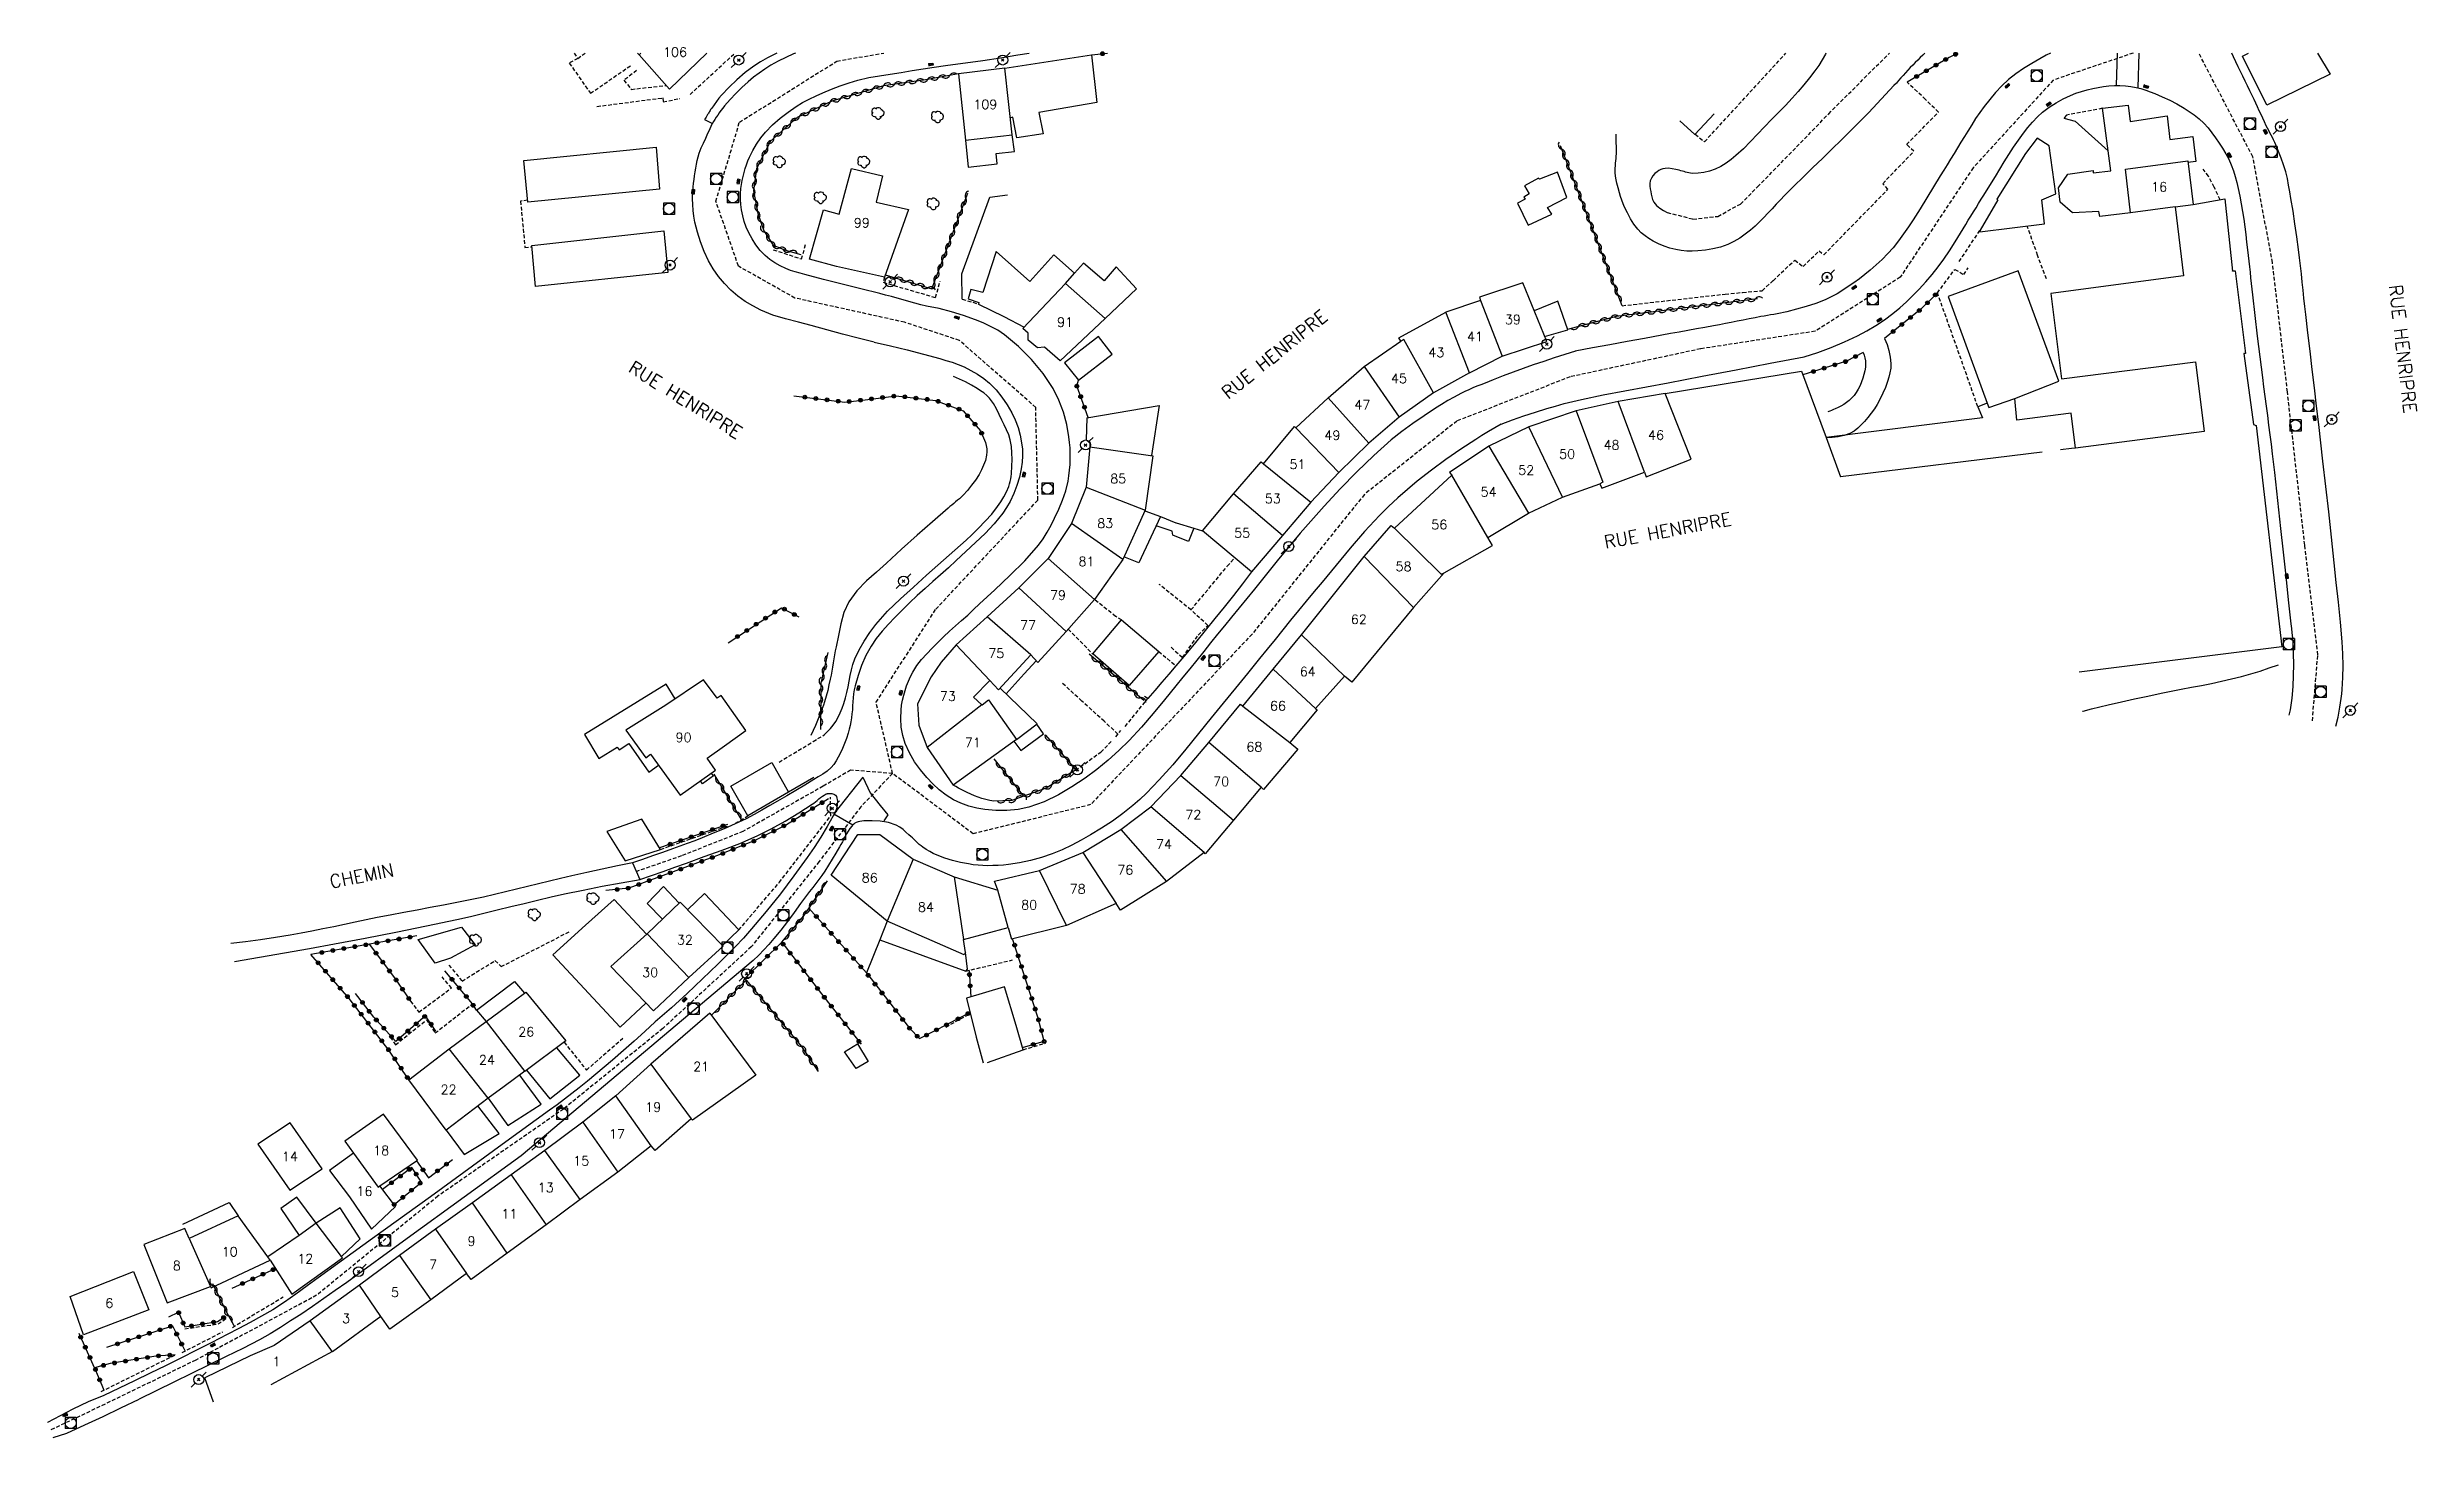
# Model space of a CAD drawing. Header units: millimetres. Extents: x 257000 to 258003, y 144043 to 145001.
# Drawn here: x 257318.2 to 257635.8, y 144814.4 to 145000.8 of the extents above; entities that cross this region are included whole.
import ezdxf
from ezdxf.enums import TextEntityAlignment as Align

# ---------------------------------------------------------------- set-up
doc = ezdxf.new("R2010")
doc.units = ezdxf.units.MM
doc.linetypes.add('DASHED', pattern=[0.75, 0.5, -0.25])
doc.layers.get('0').update_dxf_attribs({"linetype": 'CONTINUOUS'})
for name, color, linetype in [('W0001', 6, 'DASHED'), ('W0008', 7, 'CONTINUOUS'), ('W0014', 7, 'CONTINUOUS'), ('W0017', 7, 'CONTINUOUS'), ('W0020', 2, 'CONTINUOUS'), ('W0071', 7, 'CONTINUOUS'), ('W0101', 7, 'CONTINUOUS'), ('W0104', 1, 'CONTINUOUS'), ('W0112', 1, 'DASHED'), ('W0132', 7, 'CONTINUOUS'), ('W0211', 2, 'CONTINUOUS'), ('W0214', 2, 'CONTINUOUS'), ('W0300', 7, 'CONTINUOUS'), ('W0310', 3, 'CONTINUOUS'), ('W0322', 7, 'CONTINUOUS'), ('W0323', 7, 'CONTINUOUS'), ('W0330', 7, 'CONTINUOUS'), ('W0333', 7, 'CONTINUOUS'), ('W0401', 7, 'CONTINUOUS'), ('W0420', 7, 'CONTINUOUS'), ('W0473', 7, 'CONTINUOUS'), ('W0989', 7, 'CONTINUOUS'), ('W0991', 7, 'CONTINUOUS'), ('W1102', 7, 'CONTINUOUS')]:
    doc.layers.add(name, color=color, linetype=linetype)
doc.styles.get("Standard").update_dxf_attribs({"font": 'romans.shx', "width": 0.85})

msp = doc.modelspace()

# ---------------------------------------------------------------- texts
at = {"layer": 'W0989'}
for s, rotation, p in [('RUE HENRIPRE', 276.5925, (257632.95, 144968.95)), ('RUE HENRIPRE', 38.9163, (257475.94, 144954.19)), ('RUE HENRIPRE', 327.9662, (257396.39, 144958.15)), ('RUE HENRIPRE', 10.5372, (257526.88, 144934.45)), ('CHEMIN', 11.0432, (257356.06, 144888.91))]:
    msp.add_text(s, height=1.75, rotation=rotation, dxfattribs=at).set_placement(p, align=Align.MIDDLE_LEFT)
at = {"layer": 'W0991'}
for s, p in [('106', (257402.34, 145000.14)), ('109', (257443.93, 144993.13)), ('16', (257601.28, 144982.08)), ('99', (257427.37, 144977.26)), ('91', (257454.62, 144963.94)), ('39', (257514.65, 144964.29)), ('43', (257504.39, 144959.89)), ('41', (257509.57, 144962.01)), ('45', (257499.38, 144956.41)), ('47', (257494.48, 144952.87)), ('49', (257490.46, 144948.78)), ('48', (257527.87, 144947.49)), ('46', (257533.84, 144948.81)), ('51', (257485.79, 144944.89)), ('52', (257516.44, 144944.11)), ('50', (257521.92, 144946.26)), ('85', (257461.75, 144942.97)), ('53', (257482.47, 144940.29)), ('54', (257511.39, 144941.2)), ('83', (257460.01, 144936.98)), ('56', (257504.79, 144936.8)), ('55', (257478.37, 144935.69)), ('81', (257457.5, 144931.88)), ('58', (257500, 144931.2)), ('79', (257453.67, 144927.37)), ('62', (257494, 144924.11)), ('77', (257449.67, 144923.31)), ('75', (257445.41, 144919.56)), ('64', (257487.16, 144917.1)), ('73', (257438.91, 144913.81)), ('66', (257483.16, 144912.52)), ('90', (257403.49, 144908.29)), ('71', (257442.26, 144907.6)), ('68', (257480, 144907.02)), ('70', (257475.55, 144902.38)), ('72', (257471.81, 144897.93)), ('74', (257467.9, 144893.97)), ('86', (257428.44, 144889.48)), ('76', (257462.7, 144890.53)), ('78', (257456.31, 144887.98)), ('84', (257435.97, 144885.54)), ('80', (257449.81, 144885.84)), ('32', (257403.67, 144881.15)), ('30', (257399.01, 144876.79)), ('26', (257382.4, 144868.83)), ('24', (257377.13, 144865.06)), ('21', (257405.85, 144864.16)), ('22', (257371.99, 144861.1)), ('19', (257399.41, 144858.73)), ('17', (257394.56, 144855.13)), ('14', (257350.71, 144852.13)), ('18', (257362.95, 144852.92)), ('15', (257389.77, 144851.54)), ('13', (257385.02, 144847.95)), ('16', (257360.71, 144847.47)), ('11', (257380.14, 144844.41)), ('10', (257342.64, 144839.35)), ('12', (257352.78, 144838.42)), ('9', (257375.06, 144840.76)), ('8', (257335.56, 144837.49)), ('7', (257369.92, 144837.64)), ('6', (257326.51, 144832.47)), ('5', (257364.81, 144833.91)), ('3', (257358.25, 144830.42)), ('1', (257348.92, 144824.64))]:
    msp.add_text(s, height=1.25, dxfattribs=at).set_placement(p, align=Align.MIDDLE_CENTER)

# ---------------------------------------------------------------- blocks, each defined once
blk = doc.blocks.new('T420')
for p, q in [((0.75, 0.75), (-0.75, 0.75)), ((-0.75, 0.75), (-0.75, -0.75)), ((0.75, 0.75), (0.75, -0.75)), ((0.75, -0.75), (-0.75, -0.75))]:
    blk.add_line(p, q)
blk.add_ellipse((0, 0), major_axis=(-0.53, 0.53), ratio=1, start_param=3.926991, end_param=10.210176)
blk = doc.blocks.new('T401')
for p, q in [((-0.3, 0.3), (0, 0.3)), ((-0.3, -0.25), (-0.3, 0.3)), ((-0.3, 0.15), (0, 0.15)), ((-0.3, 0), (0, 0)), ((0, 0.3), (0, -0.25)), ((-0.3, -0.15), (0, -0.15)), ((-0.3, -0.25), (-0.3, -0.3)), ((-0.3, -0.3), (0, -0.3)), ((0, -0.3), (0, -0.25))]:
    blk.add_line(p, q)
blk = doc.blocks.new('T473')
for p, q in [((-0.166667, 0.166667), (0.166667, -0.166667)), ((-0.166667, -0.166667), (0.166667, 0.166667)), ((0.500001, 0.500001), (1.000002, 1.000002)), ((-1.000002, -1.000002), (-0.500001, -0.500001))]:
    blk.add_line(p, q)
blk.add_ellipse((0, 0), major_axis=(0.471405, 0.471405), ratio=1, start_param=5.4977871438, end_param=11.780972451)
blk = doc.blocks.new('T300')
for p, q in [((-0.8, 0.51), (-0.86, 0.34)), ((-0.86, 0.34), (-0.86, 0.17)), ((-0.86, 0.17), (-0.74, 0.06)), ((-0.69, 0.63), (-0.8, 0.51)), ((-0.8, -0.06), (-0.74, 0.06)), ((-0.74, 0.06), (-0.69, 0.11)), ((-0.57, 0.69), (-0.69, 0.63)), ((-0.46, 0.69), (-0.57, 0.69)), ((-0.29, 0.63), (-0.46, 0.69)), ((-0.29, 0.63), (-0.17, 0.74)), ((-0.23, 0.57), (-0.29, 0.63)), ((-0.17, 0.74), (-0.06, 0.8)), ((-0.06, 0.8), (0.06, 0.8)), ((0.06, 0.8), (0.23, 0.74)), ((0.23, 0.74), (0.34, 0.63)), ((0.34, 0.63), (0.4, 0.51)), ((0.46, 0.46), (0.34, 0.46)), ((0.4, 0.51), (0.4, 0.46)), ((0.57, 0.4), (0.46, 0.46)), ((0.57, 0.4), (0.69, 0.29)), ((0.69, 0.29), (0.74, 0.17)), ((0.74, 0.06), (0.69, -0.17)), ((0.74, 0.17), (0.74, 0.06)), ((-0.8, -0.17), (-0.8, -0.06)), ((-0.8, -0.23), (-0.8, -0.17)), ((-0.74, -0.34), (-0.8, -0.23)), ((-0.69, -0.4), (-0.74, -0.34)), ((-0.51, -0.46), (-0.69, -0.4)), ((-0.4, -0.46), (-0.51, -0.46)), ((-0.4, -0.46), (-0.34, -0.46)), ((-0.34, -0.46), (-0.34, -0.4)), ((-0.34, -0.51), (-0.34, -0.46)), ((-0.29, -0.63), (-0.34, -0.51)), ((-0.17, -0.74), (-0.29, -0.63)), ((-0.06, -0.8), (-0.17, -0.74)), ((0.06, -0.8), (-0.06, -0.8)), ((0.17, -0.74), (0.06, -0.8)), ((0.23, -0.69), (0.17, -0.74)), ((0.29, -0.46), (0.23, -0.46)), ((0.29, -0.63), (0.23, -0.69)), ((0.46, -0.4), (0.29, -0.46)), ((0.34, -0.51), (0.29, -0.63)), ((0.34, -0.51), (0.34, -0.46)), ((0.57, -0.34), (0.46, -0.4)), ((0.63, -0.29), (0.57, -0.34)), ((0.69, -0.17), (0.63, -0.29))]:
    blk.add_line(p, q)
blk = doc.blocks.new('t323o')
at = {"color": 0, "linetype": 'Continuous'}
for radius in [0.25, 0.15]:
    blk.add_circle((0, 0), radius, dxfattribs=at)
blk = doc.blocks.new('t322o')
at = {"color": 0, "linetype": 'Continuous'}
for radius in [0.25, 0.15]:
    blk.add_circle((0, 0), radius, dxfattribs=at)
blk = doc.blocks.new('t310o')
at = {"color": 0, "linetype": 'Continuous'}
for centre, start, end in [((-0.5, 0.38), 216.8699, 323.1304), ((0.5, -0.37), 36.8699, 143.1303)]:
    blk.add_arc(centre, 0.625, start, end, dxfattribs=at)

# ---------------------------------------------------------------- linework, layer by layer
at = {"layer": 'W0001'}
for points in [[(257431.5, 144903.45), (257429.3, 144913), (257437.3, 144925.47), (257450.98, 144940.1), (257450.69, 144952.52), (257440.46, 144961.49), (257433.1, 144963.93), (257418.41, 144967.17), (257410.84, 144971.45), (257407.82, 144980.14), (257410.98, 144990.74), (257424.04, 144998.93), (257430.31, 145000)], [(257597.79, 145000), (257587.09, 144996.39), (257576.34, 144984.62), (257566.58, 144969.99), (257555.17, 144962.72), (257539.8, 144960.36), (257522.32, 144956.61), (257507.15, 144950.69), (257494.74, 144940.85), (257479.7, 144922.14), (257458.05, 144899.27), (257442.3, 144895.37), (257431.5, 144903.45)], [(257621.82, 144910.52), (257622.54, 144919.36), (257620.79, 144934.07), (257618.47, 144954.61), (257616.47, 144971.93), (257613.83, 144986.1), (257606.59, 145000)], [(257431.5, 144903.45), (257427.27, 144899), (257421.66, 144891.66), (257412.57, 144880.22), (257400.7, 144869.26), (257387.39, 144858.47), (257370.56, 144846.8), (257354.3, 144833.51), (257338.09, 144824.81), (257322.55, 144817.29), (257318.6, 144815.45)], [(257431.5, 144903.45), (257425.88, 144903.9), (257422.2, 144901.74), (257411.44, 144895.67), (257403.21, 144892.41), (257397.16, 144890.31)]]:
    msp.add_lwpolyline(points, dxfattribs=at)
at = {"layer": 'W0008'}
for points in [[(257586.72, 145000), (257586.14, 144999.71), (257585.28, 144999.24), (257584.19, 144998.61), (257583.11, 144997.95), (257582.06, 144997.23), (257581.07, 144996.45), (257580.18, 144995.62), (257579.34, 144994.73), (257578.56, 144993.8), (257577.81, 144992.85), (257577.23, 144992.05), (257576.68, 144991.22), (257576.16, 144990.39), (257575.64, 144989.55), (257575.17, 144988.81), (257574.7, 144988.06), (257574.24, 144987.3), (257573.78, 144986.55), (257573.32, 144985.79), (257572.86, 144985.04), (257572.4, 144984.29), (257571.94, 144983.53), (257571.04, 144982.06), (257570.14, 144980.59), (257569.24, 144979.12), (257568.3, 144977.67), (257567.67, 144976.72), (257567.02, 144975.76), (257566.35, 144974.82), (257565.63, 144973.92), (257564.9, 144973.12), (257564.14, 144972.35), (257563.34, 144971.61), (257562.52, 144970.9), (257561.82, 144970.31), (257561.1, 144969.75), (257560.37, 144969.21), (257559.61, 144968.7), (257558.86, 144968.22), (257558.1, 144967.75), (257557.31, 144967.32), (257556.51, 144966.93), (257555.25, 144966.44), (257553.97, 144966.02), (257552.67, 144965.66), (257551.36, 144965.33), (257550.94, 144965.23), (257550.5, 144965.14), (257550.07, 144965.05), (257549.64, 144964.98), (257549.2, 144964.9), (257548.77, 144964.83), (257548.33, 144964.76), (257547.9, 144964.68), (257547.11, 144964.52), (257546.31, 144964.37), (257545.52, 144964.22), (257544.72, 144964.06), (257543.93, 144963.91), (257543.13, 144963.76), (257542.34, 144963.6), (257541.54, 144963.45), (257540.39, 144963.24), (257539.24, 144963.03), (257538.08, 144962.82), (257536.93, 144962.61), (257535.77, 144962.4), (257534.62, 144962.19), (257533.46, 144961.98), (257532.31, 144961.77), (257529.99, 144961.34), (257527.66, 144960.91), (257525.34, 144960.48), (257523.02, 144960.04)], [(257625.82, 144921.08), (257625.57, 144923.74), (257625.3, 144926.39), (257625.02, 144929.05), (257624.75, 144931.7), (257624.38, 144935.11), (257624, 144938.51), (257623.61, 144941.91), (257623.23, 144945.32), (257622.94, 144947.78), (257622.66, 144950.23), (257622.37, 144952.69), (257622.08, 144955.15), (257621.79, 144957.61), (257621.5, 144960.06), (257621.21, 144962.52), (257620.92, 144964.98), (257620.8, 144966.06), (257620.68, 144967.15), (257620.57, 144968.24), (257620.45, 144969.32), (257620.34, 144970.41), (257620.21, 144971.49), (257620.08, 144972.58), (257619.95, 144973.66), (257619.72, 144975.38), (257619.48, 144977.1), (257619.22, 144978.81), (257618.93, 144980.52), (257618.78, 144981.42), (257618.63, 144982.32), (257618.46, 144983.21), (257618.24, 144984.1), (257617.96, 144985.02), (257617.64, 144985.93), (257617.29, 144986.82), (257616.92, 144987.71), (257616.78, 144988.04), (257616.62, 144988.36), (257616.46, 144988.68), (257616.29, 144988.99), (257616.13, 144989.31), (257615.96, 144989.63), (257615.8, 144989.94), (257615.64, 144990.27), (257615.4, 144990.77), (257615.16, 144991.27), (257614.93, 144991.78), (257614.7, 144992.28), (257614.46, 144992.79), (257614.23, 144993.3), (257614, 144993.8), (257613.76, 144994.31), (257613.45, 144994.95), (257613.14, 144995.6), (257612.82, 144996.25), (257612.5, 144996.89), (257612.19, 144997.54), (257611.87, 144998.18), (257611.56, 144998.83), (257611.25, 144999.48), (257611, 145000)], [(257429.02, 144961.25), (257426.91, 144961.78), (257424.8, 144962.33), (257422.69, 144962.89), (257420.59, 144963.48), (257418.89, 144963.94), (257417.17, 144964.38), (257415.47, 144964.89), (257413.83, 144965.56), (257412.76, 144966.11), (257411.73, 144966.73), (257410.75, 144967.43), (257409.84, 144968.21), (257408.97, 144969.11), (257408.18, 144970.08), (257407.47, 144971.1), (257406.85, 144972.18), (257406.25, 144973.42), (257405.75, 144974.71), (257405.34, 144976.02), (257405.01, 144977.35), (257404.86, 144978.13), (257404.77, 144978.91), (257404.71, 144979.69), (257404.69, 144980.48), (257404.7, 144981), (257404.73, 144981.52), (257404.77, 144982.03), (257404.82, 144982.55), (257404.89, 144983.06), (257404.96, 144983.57), (257405.04, 144984.09), (257405.12, 144984.6), (257405.22, 144985.1), (257405.32, 144985.61), (257405.45, 144986.11), (257405.6, 144986.6), (257405.85, 144987.29), (257406.15, 144987.95), (257406.46, 144988.61), (257406.76, 144989.27), (257406.9, 144989.59), (257407.05, 144989.91), (257407.19, 144990.23), (257407.34, 144990.54)], [(257429.02, 144961.25), (257431.24, 144960.77), (257433.44, 144960.25), (257435.64, 144959.67), (257437.82, 144959.05), (257438.65, 144958.81), (257439.47, 144958.56), (257440.29, 144958.27), (257441.08, 144957.93), (257441.99, 144957.47), (257442.87, 144956.97), (257443.72, 144956.41), (257444.51, 144955.76), (257445.38, 144954.87), (257446.17, 144953.9), (257446.88, 144952.87), (257447.49, 144951.79), (257447.94, 144950.83), (257448.32, 144949.83), (257448.6, 144948.81), (257448.8, 144947.76), (257448.9, 144946.9), (257448.92, 144946.03), (257448.87, 144945.16), (257448.75, 144944.29), (257448.5, 144943.16), (257448.16, 144942.04), (257447.74, 144940.96), (257447.25, 144939.91), (257446.79, 144939.11), (257446.27, 144938.35), (257445.71, 144937.62), (257445.12, 144936.92), (257443.91, 144935.62), (257442.62, 144934.39), (257441.31, 144933.19), (257440.01, 144931.98), (257438.98, 144931.03), (257437.94, 144930.09), (257436.9, 144929.16), (257435.85, 144928.23), (257434.81, 144927.29), (257433.78, 144926.33), (257432.78, 144925.36), (257431.8, 144924.35), (257430.94, 144923.45), (257430.1, 144922.53), (257429.31, 144921.56), (257428.62, 144920.52), (257427.93, 144919.25), (257427.35, 144917.92), (257426.87, 144916.57), (257426.47, 144915.18), (257426.36, 144914.65), (257426.28, 144914.12), (257426.22, 144913.58), (257426.18, 144913.04), (257426.15, 144912.51), (257426.11, 144911.97), (257426.06, 144911.44), (257425.98, 144910.9), (257425.89, 144910.39), (257425.8, 144909.88), (257425.68, 144909.37), (257425.54, 144908.86), (257425.32, 144908.16), (257425.08, 144907.47), (257424.8, 144906.79), (257424.49, 144906.13), (257424.23, 144905.63), (257423.95, 144905.14), (257423.64, 144904.67), (257423.27, 144904.23), (257422.74, 144903.76), (257422.15, 144903.36), (257421.55, 144903), (257420.95, 144902.64), (257419.75, 144901.89), (257418.54, 144901.17), (257417.32, 144900.46), (257416.09, 144899.75), (257415.05, 144899.14), (257414, 144898.54), (257412.94, 144897.94), (257411.86, 144897.39), (257410.41, 144896.7), (257408.94, 144896.05), (257407.46, 144895.43), (257405.98, 144894.83), (257404.98, 144894.44), (257403.99, 144894.07), (257402.99, 144893.71), (257401.99, 144893.35), (257400.66, 144892.87), (257399.32, 144892.4), (257397.99, 144891.93), (257396.65, 144891.47)], [(257624.96, 144909.77), (257625.29, 144910.98), (257625.5, 144912.35), (257625.6, 144912.94), (257625.68, 144913.52), (257625.76, 144914.11), (257625.81, 144914.71), (257625.89, 144916.3), (257625.92, 144917.89), (257625.9, 144919.49), (257625.82, 144921.08)], [(257397.62, 144889.25), (257399.18, 144889.78), (257400.75, 144890.33), (257402.31, 144890.88), (257403.86, 144891.45), (257406.25, 144892.31), (257408.64, 144893.16), (257411.01, 144894.07), (257413.34, 144895.09), (257415.24, 144896.04), (257417.1, 144897.08), (257418.93, 144898.18), (257420.72, 144899.32), (257420.96, 144899.48), (257421.19, 144899.66), (257421.41, 144899.85), (257421.63, 144900.04), (257421.85, 144900.23), (257422.09, 144900.4), (257422.33, 144900.56), (257422.59, 144900.7), (257422.66, 144900.72), (257422.73, 144900.74), (257422.8, 144900.75), (257422.87, 144900.76), (257422.99, 144900.77), (257423.12, 144900.78), (257423.24, 144900.78), (257423.36, 144900.76), (257423.49, 144900.73), (257423.62, 144900.69), (257423.74, 144900.62), (257423.84, 144900.53), (257423.97, 144900.35), (257424.05, 144900.15), (257424.09, 144899.94), (257424.1, 144899.73), (257424.07, 144899.21), (257423.97, 144898.7), (257423.79, 144898.21), (257423.54, 144897.76)], [(257396.65, 144891.47), (257397.62, 144889.25)], [(257325.76, 144820.07), (257323.68, 144819.23), (257321.63, 144818.23), (257318.21, 144816.47), (257318.21, 144816.47)]]:
    msp.add_lwpolyline(points, dxfattribs=at)
at = {"layer": 'W0014'}
for points in [[(257416.01, 145000), (257415.73, 144999.86), (257414.76, 144999.38), (257413.81, 144998.85), (257412.9, 144998.26), (257411.74, 144997.38), (257410.64, 144996.43), (257409.59, 144995.43), (257408.59, 144994.38), (257408.23, 144993.97), (257407.9, 144993.53), (257407.58, 144993.09), (257407.26, 144992.64), (257407.19, 144992.53), (257407.12, 144992.42), (257407.05, 144992.31), (257406.98, 144992.19), (257406.91, 144992.08), (257406.85, 144991.97), (257406.78, 144991.86), (257406.71, 144991.75), (257406.61, 144991.59), (257406.51, 144991.43), (257406.41, 144991.27), (257406.31, 144991.11)], [(257418.47, 145000), (257418.22, 144999.89), (257417.19, 144999.43), (257416.18, 144998.93), (257415.19, 144998.38), (257414.4, 144997.87), (257413.63, 144997.33), (257412.88, 144996.76), (257412.16, 144996.15), (257411.32, 144995.39), (257410.51, 144994.6), (257409.73, 144993.77), (257408.98, 144992.93), (257408.74, 144992.63), (257408.5, 144992.32), (257408.28, 144992), (257408.06, 144991.68), (257407.87, 144991.4), (257407.69, 144991.12), (257407.51, 144990.83), (257407.34, 144990.54)], [(257436.05, 144966.08), (257435.27, 144966.28), (257434.48, 144966.49), (257433.7, 144966.71), (257432.92, 144966.92), (257432.14, 144967.14), (257431.35, 144967.36), (257430.57, 144967.57), (257429.79, 144967.77), (257427.27, 144968.4), (257424.76, 144969.01), (257422.25, 144969.65), (257419.76, 144970.32), (257419.11, 144970.5), (257418.45, 144970.67), (257417.81, 144970.87), (257417.18, 144971.12), (257416.45, 144971.48), (257415.73, 144971.88), (257415.05, 144972.33), (257414.42, 144972.86), (257413.77, 144973.55), (257413.18, 144974.3), (257412.67, 144975.09), (257412.22, 144975.92), (257411.89, 144976.66), (257411.62, 144977.42), (257411.41, 144978.19), (257411.25, 144978.98), (257411.16, 144979.7), (257411.12, 144980.42), (257411.12, 144981.15), (257411.18, 144981.87), (257411.26, 144982.41), (257411.35, 144982.94), (257411.46, 144983.47), (257411.59, 144984), (257411.75, 144984.52), (257411.92, 144985.03), (257412.11, 144985.54), (257412.32, 144986.04), (257412.76, 144986.94), (257413.27, 144987.81), (257413.85, 144988.63), (257414.48, 144989.41), (257415.41, 144990.38), (257416.42, 144991.27), (257417.49, 144992.08), (257418.59, 144992.85), (257419.45, 144993.37), (257420.34, 144993.83), (257421.25, 144994.26), (257422.17, 144994.66), (257423.32, 144995.15), (257424.49, 144995.6), (257425.67, 144996.02), (257426.86, 144996.37), (257428.3, 144996.71), (257429.74, 144996.96), (257431.2, 144997.19), (257432.64, 144997.41), (257434.12, 144997.66), (257435.61, 144997.89), (257437.09, 144998.12), (257438.58, 144998.33), (257438.92, 144998.38), (257439.25, 144998.42), (257439.59, 144998.46), (257439.93, 144998.51), (257440.26, 144998.55), (257440.6, 144998.59), (257440.94, 144998.63), (257441.27, 144998.68), (257443.61, 144999.02), (257445.95, 144999.38), (257448.29, 144999.75), (257449.81, 145000)], [(257553.68, 144959.29), (257555.52, 144959.87), (257557.33, 144960.54), (257559.1, 144961.29), (257560.84, 144962.12), (257562.08, 144962.78), (257563.28, 144963.49), (257564.44, 144964.26), (257565.57, 144965.08), (257566.51, 144965.85), (257567.41, 144966.65), (257568.28, 144967.5), (257569.12, 144968.37), (257570, 144969.33), (257570.84, 144970.32), (257571.64, 144971.34), (257572.42, 144972.39), (257573.19, 144973.52), (257573.92, 144974.69), (257574.63, 144975.87), (257575.35, 144977.04), (257575.69, 144977.6), (257576.04, 144978.16), (257576.39, 144978.72), (257576.74, 144979.28), (257577.08, 144979.85), (257577.43, 144980.41), (257577.78, 144980.97), (257578.13, 144981.53), (257579.33, 144983.48), (257580.52, 144985.45), (257581.75, 144987.39), (257583.09, 144989.26), (257583.68, 144990.01), (257584.29, 144990.75), (257584.95, 144991.45), (257585.66, 144992.09), (257586.54, 144992.75), (257587.46, 144993.33), (257588.42, 144993.86), (257589.4, 144994.33), (257590.13, 144994.62), (257590.88, 144994.87), (257591.64, 144995.08), (257592.4, 144995.26), (257593.11, 144995.41), (257593.83, 144995.53), (257594.55, 144995.61), (257595.28, 144995.65), (257596.01, 144995.65), (257596.75, 144995.61), (257597.47, 144995.52), (257598.19, 144995.39), (257598.84, 144995.24), (257599.47, 144995.04), (257600.09, 144994.82), (257600.7, 144994.57), (257601.7, 144994.15), (257602.69, 144993.69), (257603.66, 144993.19), (257604.61, 144992.64), (257605.31, 144992.19), (257605.99, 144991.71), (257606.64, 144991.18), (257607.26, 144990.61), (257607.83, 144989.99), (257608.36, 144989.33), (257608.85, 144988.65), (257609.32, 144987.95), (257609.77, 144987.24), (257610.2, 144986.52), (257610.6, 144985.77), (257610.95, 144985.01), (257611.24, 144984.24), (257611.48, 144983.45), (257611.68, 144982.66), (257611.87, 144981.86), (257612.09, 144980.84), (257612.28, 144979.82), (257612.45, 144978.79), (257612.61, 144977.76), (257612.75, 144976.73), (257612.88, 144975.69), (257613, 144974.66), (257613.12, 144973.62), (257613.21, 144972.87), (257613.29, 144972.12), (257613.38, 144971.37), (257613.46, 144970.62), (257613.54, 144969.87), (257613.62, 144969.12), (257613.7, 144968.37), (257613.79, 144967.62), (257614.11, 144964.85), (257614.43, 144962.07), (257614.77, 144959.3), (257615.11, 144956.53), (257615.27, 144955.25), (257615.44, 144953.97), (257615.61, 144952.7), (257615.78, 144951.42), (257615.95, 144950.14), (257616.12, 144948.86), (257616.28, 144947.58), (257616.44, 144946.3), (257616.73, 144943.8), (257617.01, 144941.3), (257617.28, 144938.79), (257617.55, 144936.29), (257617.9, 144933.1), (257618.25, 144929.91), (257618.59, 144926.71), (257618.93, 144923.52)], [(257406.31, 144991.11), (257407.35, 144990.57)], [(257507.67, 144954.37), (257506.8, 144953.9), (257505.94, 144953.42), (257505.09, 144952.91), (257504.26, 144952.39), (257502.74, 144951.39), (257501.24, 144950.36), (257499.77, 144949.28), (257498.35, 144948.15), (257495.99, 144946.05), (257493.72, 144943.86), (257491.52, 144941.59), (257489.36, 144939.29), (257486.15, 144935.66), (257483.05, 144931.93), (257480, 144928.15), (257476.95, 144924.4), (257476.01, 144923.25), (257475.07, 144922.1), (257474.14, 144920.95), (257473.21, 144919.79), (257472.28, 144918.64), (257471.35, 144917.48), (257470.41, 144916.34), (257469.47, 144915.2), (257467.94, 144913.34), (257466.42, 144911.47), (257464.86, 144909.64), (257463.21, 144907.89), (257461.82, 144906.53), (257460.38, 144905.23), (257458.89, 144903.99), (257457.32, 144902.84), (257455.55, 144901.68), (257453.73, 144900.58), (257451.81, 144899.63), (257449.78, 144898.92), (257448.32, 144898.62), (257446.84, 144898.48), (257445.35, 144898.49), (257443.87, 144898.62), (257442.78, 144898.8), (257441.71, 144899.08), (257440.67, 144899.45), (257439.67, 144899.93), (257438.67, 144900.55), (257437.75, 144901.26), (257436.89, 144902.06), (257436.1, 144902.9), (257435.24, 144903.94), (257434.44, 144905.03), (257433.75, 144906.2), (257433.2, 144907.45), (257432.88, 144908.55), (257432.67, 144909.67), (257432.6, 144910.81), (257432.64, 144911.95), (257432.72, 144912.62), (257432.83, 144913.28), (257432.99, 144913.93), (257433.17, 144914.57), (257433.39, 144915.2), (257433.64, 144915.82), (257433.91, 144916.43), (257434.21, 144917.02), (257434.76, 144917.9), (257435.4, 144918.72), (257436.09, 144919.49), (257436.79, 144920.24), (257437.55, 144921.02), (257438.33, 144921.78), (257439.13, 144922.52), (257439.94, 144923.25), (257440.76, 144923.97), (257441.57, 144924.69), (257442.37, 144925.42), (257443.17, 144926.17), (257445.19, 144928.08), (257447.24, 144929.98), (257449.22, 144931.95), (257451.05, 144934.07), (257451.67, 144934.92), (257452.24, 144935.81), (257452.76, 144936.73), (257453.23, 144937.67), (257453.78, 144938.86), (257454.28, 144940.08), (257454.71, 144941.33), (257455.02, 144942.62), (257455.14, 144943.35), (257455.23, 144944.1), (257455.3, 144944.84), (257455.33, 144945.59), (257455.33, 144946.33), (257455.3, 144947.08), (257455.24, 144947.82), (257455.15, 144948.57), (257454.84, 144950.24), (257454.4, 144951.89), (257453.8, 144953.5), (257453.03, 144955.03), (257451.68, 144957.07), (257450.12, 144958.95), (257448.39, 144960.67), (257446.52, 144962.23), (257445.61, 144962.85), (257444.64, 144963.37), (257443.63, 144963.83), (257442.62, 144964.24), (257441.02, 144964.83), (257439.38, 144965.33), (257437.73, 144965.75), (257436.05, 144966.08)], [(257523.03, 144960.04), (257521.61, 144959.6), (257520.19, 144959.15), (257518.78, 144958.68), (257517.37, 144958.2), (257516.02, 144957.73), (257514.67, 144957.25), (257513.33, 144956.74), (257512.01, 144956.2), (257511.46, 144955.98), (257510.92, 144955.76), (257510.37, 144955.55), (257509.82, 144955.34), (257509.27, 144955.12), (257508.73, 144954.89), (257508.19, 144954.64), (257507.67, 144954.37)], [(257513.1, 144950.26), (257514.6, 144950.87), (257516.13, 144951.39), (257517.67, 144951.87), (257519.2, 144952.36), (257520.35, 144952.7), (257521.51, 144953.02), (257522.67, 144953.3), (257523.84, 144953.58), (257526.74, 144954.19), (257529.65, 144954.75), (257532.56, 144955.28), (257535.47, 144955.82), (257540.03, 144956.69), (257544.58, 144957.56), (257549.13, 144958.43), (257553.68, 144959.3)], [(257513.1, 144950.26), (257512.23, 144949.78), (257511.36, 144949.29), (257510.51, 144948.77), (257509.67, 144948.23), (257507.66, 144946.9), (257505.68, 144945.52), (257503.73, 144944.1), (257501.83, 144942.61), (257500.52, 144941.52), (257499.24, 144940.4), (257497.99, 144939.23), (257496.79, 144938.03), (257494.77, 144935.87), (257492.84, 144933.64), (257490.95, 144931.38), (257489.07, 144929.11), (257488, 144927.84), (257486.95, 144926.56), (257485.9, 144925.28), (257484.86, 144923.99), (257483.81, 144922.7), (257482.77, 144921.41), (257481.73, 144920.12), (257480.68, 144918.84), (257479.07, 144916.85), (257477.45, 144914.87), (257475.83, 144912.89), (257474.21, 144910.91), (257472.5, 144908.81), (257470.79, 144906.71), (257469.05, 144904.63), (257467.25, 144902.61), (257466.41, 144901.71), (257465.55, 144900.83), (257464.66, 144899.98), (257463.73, 144899.17), (257462.37, 144898.1), (257460.97, 144897.08), (257459.53, 144896.12), (257458.05, 144895.22), (257456.8, 144894.5), (257455.53, 144893.82), (257454.23, 144893.2), (257452.89, 144892.66), (257451.46, 144892.19), (257450.01, 144891.79), (257448.53, 144891.48), (257447.05, 144891.25)], [(257479.62, 144930.47), (257478.41, 144928.89), (257477.19, 144927.32), (257475.96, 144925.76), (257474.72, 144924.21), (257473.42, 144922.61), (257472.12, 144921.02), (257470.81, 144919.44), (257469.48, 144917.87), (257468.54, 144916.77), (257467.6, 144915.67), (257466.65, 144914.58), (257465.7, 144913.5)], [(257618.93, 144923.52), (257619.01, 144922.9), (257619.08, 144922.28), (257619.14, 144921.65), (257619.18, 144921.02), (257619.24, 144919.55), (257619.28, 144918.07), (257619.26, 144916.59), (257619.19, 144915.11), (257619.04, 144913.54), (257618.84, 144911.97), (257618.67, 144911.28)], [(257445.06, 144899.75), (257444.53, 144899.84), (257444, 144899.96), (257443.48, 144900.1), (257442.97, 144900.27), (257442.47, 144900.46), (257441.99, 144900.67), (257441.51, 144900.9), (257441.04, 144901.14), (257440.69, 144901.31), (257440.33, 144901.5), (257439.99, 144901.69), (257439.64, 144901.88)], [(257423.54, 144897.76), (257422.72, 144896.33), (257421.87, 144894.92), (257420.98, 144893.54), (257420.05, 144892.18), (257418.29, 144889.71), (257416.46, 144887.3), (257414.56, 144884.93), (257412.61, 144882.61), (257411.52, 144881.39), (257410.4, 144880.2), (257409.25, 144879.04), (257408.08, 144877.89), (257406.03, 144875.91), (257403.96, 144873.95), (257401.85, 144872.02), (257399.7, 144870.15)], [(257447.05, 144891.25), (257446.35, 144891.17), (257445.65, 144891.12), (257444.95, 144891.1), (257444.25, 144891.09), (257443.6, 144891.11), (257442.96, 144891.15), (257442.31, 144891.22), (257441.67, 144891.32), (257440.6, 144891.53), (257439.54, 144891.8), (257438.49, 144892.12), (257437.46, 144892.51), (257436.96, 144892.73), (257436.49, 144892.98), (257436.02, 144893.26), (257435.58, 144893.57), (257435.32, 144893.75), (257435.08, 144893.95), (257434.85, 144894.16), (257434.62, 144894.38), (257434.4, 144894.59), (257434.17, 144894.81), (257433.94, 144895.02), (257433.7, 144895.22), (257433.3, 144895.57), (257432.91, 144895.93), (257432.48, 144896.26), (257432, 144896.52), (257430.94, 144896.86), (257429.85, 144897.05), (257428.75, 144897.11), (257427.66, 144897.1), (257427.4, 144897.07), (257427.13, 144897.03), (257426.87, 144896.96), (257426.63, 144896.86), (257426.46, 144896.77), (257426.3, 144896.65), (257426.15, 144896.52), (257426.02, 144896.38), (257425.77, 144896.06), (257425.54, 144895.73), (257425.33, 144895.38), (257425.13, 144895.02), (257424.95, 144894.66), (257424.77, 144894.3), (257424.58, 144893.95), (257424.38, 144893.6), (257423.89, 144892.78), (257423.41, 144891.96), (257422.92, 144891.14), (257422.42, 144890.34), (257422.04, 144889.78), (257421.64, 144889.23), (257421.23, 144888.69), (257420.81, 144888.16), (257420.39, 144887.63), (257419.97, 144887.1), (257419.55, 144886.57), (257419.15, 144886.03)], [(257419.15, 144886.03), (257418.3, 144884.81), (257417.42, 144883.62), (257416.51, 144882.46), (257415.57, 144881.32), (257414.93, 144880.55), (257414.26, 144879.8), (257413.57, 144879.08), (257412.82, 144878.4), (257381.74, 144852.21), (257366.46, 144841.11), (257358.34, 144835.24), (257356.81, 144834.15), (257355.29, 144833.06), (257353.74, 144831.99), (257352.18, 144830.95), (257350.82, 144830.07), (257349.45, 144829.2), (257348.06, 144828.36), (257346.66, 144827.55), (257345.55, 144826.96), (257344.43, 144826.39), (257343.3, 144825.84), (257342.17, 144825.3), (257330.5, 144819.59)], [(257399.7, 144870.15), (257398.28, 144868.85), (257396.85, 144867.57), (257395.42, 144866.3), (257393.97, 144865.04), (257392.86, 144864.09), (257391.75, 144863.16), (257390.63, 144862.23), (257389.5, 144861.32), (257388.52, 144860.55), (257387.53, 144859.8), (257386.53, 144859.05), (257385.52, 144858.31), (257379.68, 144854.08), (257369.55, 144846.72), (257361.8, 144841.11), (257354.52, 144835.87)], [(257354.52, 144835.87), (257353.02, 144834.77), (257351.53, 144833.65), (257350.01, 144832.57), (257348.43, 144831.57), (257346.93, 144830.7), (257345.4, 144829.86), (257343.86, 144829.05), (257342.32, 144828.25), (257340.26, 144827.18), (257338.19, 144826.14), (257336.11, 144825.1), (257334.03, 144824.07), (257331.97, 144823.06), (257329.91, 144822.05), (257327.84, 144821.06), (257325.76, 144820.07)], [(257318.99, 144814.44), (257320.8, 144815.05), (257323.25, 144816.13), (257325.67, 144817.27), (257328.08, 144818.44), (257330.5, 144819.59)]]:
    msp.add_lwpolyline(points, dxfattribs=at)
at = {"layer": 'W0017'}
for points in [[(257569.89, 145000), (257569.6, 144999.74), (257569.25, 144999.41), (257568.91, 144999.07), (257568.57, 144998.73), (257568.24, 144998.39), (257567.92, 144998.05), (257567.61, 144997.71), (257567.29, 144997.36), (257566.98, 144997.02), (257566.67, 144996.67), (257566.36, 144996.33), (257566.05, 144995.98), (257565.73, 144995.64), (257564.61, 144994.44), (257563.48, 144993.24), (257562.35, 144992.06), (257561.2, 144990.88), (257559.95, 144989.62), (257558.69, 144988.37), (257557.42, 144987.13), (257556.15, 144985.89), (257554.87, 144984.66), (257553.6, 144983.42), (257552.33, 144982.18), (257551.07, 144980.93), (257550.5, 144980.34), (257549.94, 144979.75), (257549.39, 144979.15), (257548.84, 144978.55), (257548.28, 144977.95), (257547.71, 144977.37), (257547.11, 144976.82), (257546.49, 144976.29), (257545.78, 144975.73), (257545.05, 144975.21), (257544.28, 144974.74), (257543.46, 144974.35), (257542.48, 144974.01), (257541.47, 144973.76), (257540.45, 144973.6), (257539.42, 144973.49), (257538.69, 144973.46), (257537.95, 144973.47), (257537.21, 144973.54), (257536.49, 144973.66), (257535.7, 144973.86), (257534.92, 144974.12), (257534.17, 144974.44), (257533.45, 144974.81), (257532.89, 144975.14), (257532.36, 144975.52), (257531.85, 144975.93), (257531.4, 144976.39), (257530.86, 144977.08), (257530.4, 144977.81), (257530, 144978.58), (257529.62, 144979.35), (257529.42, 144979.82), (257529.24, 144980.31), (257529.09, 144980.8), (257528.95, 144981.29), (257528.77, 144981.94), (257528.6, 144982.59), (257528.46, 144983.26), (257528.38, 144983.93), (257528.36, 144984.26), (257528.37, 144984.58), (257528.39, 144984.91), (257528.42, 144985.23), (257528.45, 144985.55), (257528.48, 144985.88), (257528.51, 144986.2), (257528.52, 144986.52), (257528.53, 144987.01), (257528.52, 144987.5), (257528.51, 144987.99), (257528.5, 144988.48), (257528.48, 144988.97), (257528.48, 144989.14)], [(257556.61, 145000), (257556.55, 144999.85), (257556.11, 144999.08), (257555.64, 144998.35), (257555.14, 144997.63), (257554.43, 144996.67), (257553.67, 144995.76), (257552.89, 144994.86), (257552.1, 144993.98), (257551.19, 144993), (257550.26, 144992.04), (257549.32, 144991.09), (257548.38, 144990.14), (257547.44, 144989.15), (257546.52, 144988.15), (257545.56, 144987.17), (257544.55, 144986.26), (257543.9, 144985.74), (257543.23, 144985.24), (257542.52, 144984.79), (257541.76, 144984.43), (257541.01, 144984.18), (257540.25, 144984), (257539.47, 144983.9), (257538.68, 144983.88), (257538.46, 144983.9), (257538.24, 144983.94), (257538.02, 144983.99), (257537.8, 144984.05), (257537.59, 144984.12), (257537.38, 144984.18), (257537.17, 144984.24), (257536.95, 144984.29), (257536.49, 144984.38), (257536.02, 144984.49), (257535.53, 144984.56), (257535.05, 144984.54), (257534.76, 144984.49), (257534.49, 144984.39), (257534.23, 144984.26), (257533.99, 144984.1), (257533.69, 144983.85), (257533.43, 144983.56), (257533.21, 144983.23), (257533.06, 144982.87), (257533, 144982.52), (257533.01, 144982.16), (257533.06, 144981.81), (257533.13, 144981.47), (257533.19, 144981.1), (257533.26, 144980.73), (257533.37, 144980.37), (257533.55, 144980.03), (257533.91, 144979.59), (257534.34, 144979.2), (257534.82, 144978.89), (257535.34, 144978.65)], [(257588.51, 144991.28), (257590.02, 144990.9), (257594.44, 144986.91)], [(257440.84, 144967.04), (257440.8, 144970.43), (257444.53, 144980.69), (257446.9, 144981.02)], [(257564.44, 144961.76), (257564.8, 144960.96), (257565.06, 144960.12), (257565.23, 144959.26), (257565.31, 144958.39), (257565.29, 144957.77), (257565.19, 144957.16), (257565.04, 144956.57), (257564.87, 144955.98), (257564.59, 144955.18), (257564.26, 144954.41), (257563.88, 144953.65), (257563.47, 144952.91), (257563.1, 144952.31), (257562.69, 144951.72), (257562.25, 144951.15), (257561.78, 144950.62), (257561.34, 144950.17), (257560.89, 144949.73), (257560.38, 144949.34), (257559.83, 144949.03), (257559.06, 144948.74), (257558.27, 144948.55), (257557.46, 144948.47), (257556.64, 144948.49)], [(257561.59, 144959.86), (257561.74, 144959.51), (257561.84, 144959.15), (257561.91, 144958.77), (257561.93, 144958.4), (257561.9, 144957.89), (257561.81, 144957.4), (257561.68, 144956.92), (257561.54, 144956.44), (257561.37, 144955.94), (257561.18, 144955.45), (257560.95, 144954.97), (257560.68, 144954.51), (257560.39, 144954.13), (257560.07, 144953.78), (257559.72, 144953.46), (257559.35, 144953.16), (257559, 144952.92), (257558.63, 144952.7), (257558.25, 144952.51), (257557.87, 144952.33), (257557.62, 144952.22), (257557.37, 144952.12), (257557.12, 144952.03), (257556.86, 144951.94)], [(257591.01, 144911.8), (257591.09, 144911.82), (257592.21, 144912.12), (257593.33, 144912.4), (257594.46, 144912.67), (257596.22, 144913.07), (257597.99, 144913.45), (257599.77, 144913.82), (257601.54, 144914.2), (257602.89, 144914.47), (257604.24, 144914.74), (257605.59, 144915), (257606.94, 144915.26), (257608.29, 144915.52), (257609.64, 144915.81), (257610.98, 144916.12), (257612.32, 144916.45), (257613.57, 144916.8), (257614.81, 144917.18), (257616.04, 144917.59), (257617.26, 144918.03)]]:
    msp.add_lwpolyline(points, dxfattribs=at)
at = {"layer": 'W0020'}
for points in [[(257595.63, 145000), (257595.5, 144995.66)], [(257598.45, 144995.33), (257598.61, 145000)], [(257427.53, 144902.94), (257423.62, 144898.06)], [(257427.53, 144902.94), (257428.52, 144900.84), (257429.84, 144899.14), (257430.89, 144897.92), (257430.31, 144897.09)], [(257423.62, 144898.06), (257426.16, 144896.56)]]:
    msp.add_lwpolyline(points, dxfattribs=at)
at = {"layer": 'W0071'}
for points in [[(257396.65, 144891.47), (257394.61, 144891.05), (257392.57, 144890.62), (257390.53, 144890.18), (257388.49, 144889.73), (257387.01, 144889.38), (257385.53, 144889.03), (257384.06, 144888.66), (257382.59, 144888.29), (257381.11, 144887.93), (257379.64, 144887.57), (257378.16, 144887.22), (257376.67, 144886.89), (257374.9, 144886.51), (257373.11, 144886.16), (257371.33, 144885.81), (257369.54, 144885.48), (257367.76, 144885.15), (257365.97, 144884.82), (257364.18, 144884.48), (257362.4, 144884.13), (257360.95, 144883.84), (257359.49, 144883.53), (257358.04, 144883.22), (257356.59, 144882.91), (257355.13, 144882.61), (257353.68, 144882.31), (257352.22, 144882.03), (257350.76, 144881.77), (257348.77, 144881.45), (257346.78, 144881.15), (257344.79, 144880.89), (257342.8, 144880.65)], [(257343.31, 144878.26), (257346.66, 144878.81), (257350.01, 144879.39), (257353.35, 144879.98), (257356.69, 144880.6), (257360.81, 144881.38), (257364.91, 144882.18), (257369.02, 144883.02), (257373.11, 144883.89), (257374.92, 144884.3), (257376.72, 144884.72), (257378.52, 144885.16), (257380.32, 144885.6), (257382.12, 144886.04), (257383.92, 144886.48), (257385.72, 144886.9), (257387.53, 144887.3), (257390.05, 144887.83), (257392.58, 144888.33), (257395.12, 144888.81), (257397.66, 144889.26)]]:
    msp.add_lwpolyline(points, dxfattribs=at)
at = {"layer": 'W0101'}
for points in [[(257397.76, 145000), (257397.52, 144999.77), (257401.62, 144995.18)], [(257401.62, 144995.18), (257406.62, 145000)], [(257446.57, 144997.96), (257440.36, 144997.21)], [(257440.36, 144997.21), (257441.26, 144988.31), (257447.53, 144989.05), (257446.57, 144997.96)], [(257539.05, 144989.1), (257541.62, 144991.86)], [(257537.05, 144990.92), (257539.05, 144989.1)], [(257603.43, 144979.4), (257597.44, 144978.58), (257596.76, 144984.44), (257605.1, 144985.58), (257605.82, 144979.72)], [(257420.37, 144972.4), (257422.24, 144979), (257424.34, 144978.4), (257425.99, 144984.55), (257430.15, 144983.57), (257429.31, 144980.04), (257429.3, 144980.04), (257433.62, 144979.02), (257430.42, 144969.96)], [(257603.43, 144979.4), (257603.43, 144979.41), (257604.54, 144970.14), (257604.54, 144970.15), (257586.77, 144967.79), (257588.18, 144956.33), (257606.13, 144958.61), (257607.31, 144949.28), (257590.06, 144947.07), (257589.52, 144946.99), (257588.07, 144946.81)], [(257610.08, 144980.45), (257611.1, 144970.79), (257611.1, 144970.8), (257611.45, 144970.84), (257612.83, 144959.75), (257612.63, 144959.73), (257613.91, 144950.23), (257614.3, 144950.07), (257617.73, 144920.43), (257590.57, 144917.01)], [(257605.82, 144979.72), (257610.08, 144980.45)], [(257430.42, 144969.96), (257423.97, 144971.39), (257423.98, 144971.38), (257420.37, 144972.4)], [(257519.18, 144961.36), (257515.99, 144969.23), (257510.17, 144967.29), (257510.31, 144966.84)], [(257448.97, 144963.07), (257454.66, 144969.12), (257460.01, 144964.45), (257453.96, 144958.75)], [(257510.31, 144966.84), (257505.66, 144965.3)], [(257453.96, 144958.75), (257451.86, 144960.6), (257450.92, 144960.49), (257449.7, 144961.54), (257449.66, 144962.45), (257448.97, 144963.07)], [(257499.62, 144961.37), (257499.35, 144961.83), (257505.66, 144965.3)], [(257494.7, 144958.01), (257494.71, 144958.01), (257499.62, 144961.37)], [(257513.21, 144959.36), (257513.21, 144959.36), (257519.18, 144961.36)], [(257489.89, 144953.79), (257494.7, 144958.01)], [(257508.84, 144957.17), (257504.02, 144954.48), (257504.02, 144954.48)], [(257508.84, 144957.17), (257513.21, 144959.36)], [(257535.04, 144954.39), (257553.32, 144957.37), (257556.64, 144948.48), (257558.58, 144943.22)], [(257485.56, 144949.79), (257489.89, 144953.79)], [(257504.02, 144954.48), (257499.4, 144951.21), (257499.4, 144951.21)], [(257528.75, 144953.3), (257528.75, 144953.3), (257523.13, 144952.06)], [(257535.04, 144954.39), (257528.75, 144953.3)], [(257499.4, 144951.21), (257495.34, 144947.73), (257495.34, 144947.73)], [(257523.13, 144952.06), (257523.13, 144952.06), (257516.81, 144949.9)], [(257457.93, 144947.21), (257457.45, 144941.82)], [(257457.93, 144947.21), (257466.38, 144946.04), (257465.34, 144938.73)], [(257481.24, 144944.96), (257485.36, 144949.95), (257485.56, 144949.79)], [(257495.34, 144947.73), (257491.33, 144943.77)], [(257511.42, 144947.31), (257511.43, 144947.31), (257506.14, 144943.81), (257506.47, 144943.45)], [(257516.81, 144949.9), (257516.81, 144949.9), (257511.42, 144947.31), (257511.42, 144947.31)], [(257477.21, 144940.92), (257480.9, 144945.23), (257481.24, 144944.96)], [(257526.3, 144942.28), (257526.57, 144941.68), (257532.27, 144943.83)], [(257532.27, 144943.83), (257532.5, 144943.22), (257538.53, 144945.58)], [(257585.58, 144946.51), (257558.58, 144943.22)], [(257457.45, 144941.82), (257457.45, 144941.82), (257457.45, 144941.82), (257455.47, 144936.96)], [(257479.62, 144930.47), (257473.06, 144935.97), (257477.21, 144940.92)], [(257491.33, 144943.77), (257487.58, 144939.82)], [(257498.77, 144936.33), (257498.77, 144936.33), (257506.47, 144943.45)], [(257521.3, 144940.47), (257526.3, 144942.28)], [(257465.34, 144938.73), (257462.35, 144932.14)], [(257487.58, 144939.82), (257487.58, 144939.82), (257483.76, 144935.36)], [(257511.28, 144935.1), (257516.74, 144938.32)], [(257516.74, 144938.32), (257521.3, 144940.47)], [(257455.47, 144936.96), (257455.47, 144936.96), (257452.38, 144932.28)], [(257483.76, 144935.36), (257483.76, 144935.36), (257483.76, 144935.36), (257479.62, 144930.47)], [(257494.71, 144932.55), (257494.71, 144932.55), (257498.35, 144936.7), (257498.77, 144936.33)], [(257505.46, 144930.36), (257511.91, 144933.99), (257511.28, 144935.1)], [(257452.38, 144932.28), (257452.38, 144932.28), (257448.42, 144928.31)], [(257462.35, 144932.14), (257458.55, 144926.79)], [(257486.3, 144922.04), (257494.71, 144932.55)], [(257448.42, 144928.31), (257448.41, 144928.3), (257448.42, 144928.31), (257444.18, 144924.44), (257444.18, 144924.44)], [(257505.46, 144930.36), (257501.35, 144925.69)], [(257458.55, 144926.79), (257454.78, 144922.46)], [(257501.35, 144925.69), (257493.07, 144915.67), (257492.08, 144916.49)], [(257444.18, 144924.44), (257440.03, 144920.67), (257440.03, 144920.67)], [(257454.78, 144922.46), (257450.98, 144918.31), (257450.02, 144919.33)], [(257482.53, 144917.43), (257486.3, 144922.04), (257486.3, 144922.04)], [(257440.03, 144920.67), (257438.01, 144918.38), (257436.67, 144916.39), (257434.83, 144912.8), (257435.02, 144909.92), (257436.16, 144906.95)], [(257450.02, 144919.33), (257445.71, 144914.68), (257444.56, 144915.89)], [(257444.56, 144915.89), (257442.37, 144913.7), (257443.48, 144912.63)], [(257478.47, 144912.46), (257478.47, 144912.46), (257482.53, 144917.43), (257482.53, 144917.43)], [(257492.08, 144916.49), (257488.19, 144912.16)], [(257443.48, 144912.63), (257443.49, 144912.64), (257444.38, 144913.31), (257448.11, 144908.01), (257439.64, 144901.88)], [(257473.88, 144907.58), (257478.14, 144912.74), (257478.47, 144912.46)], [(257488.19, 144912.16), (257488.2, 144912.16), (257488.41, 144911.96), (257484.73, 144907.61)], [(257436.16, 144906.95), (257436.16, 144906.95), (257436.16, 144906.95), (257439.64, 144901.88)], [(257470.12, 144903.18), (257470.12, 144903.18), (257470.12, 144903.18), (257473.88, 144907.58), (257473.88, 144907.58)], [(257484.73, 144907.61), (257485.81, 144906.71), (257481.24, 144901.3), (257480.92, 144901.63)], [(257466.1, 144898.96), (257466.1, 144898.96), (257470.12, 144903.18)], [(257480.92, 144901.63), (257477.2, 144897.18)], [(257462.12, 144895.93), (257462.12, 144895.93), (257466.1, 144898.96)], [(257477.2, 144897.18), (257473.42, 144892.69), (257473.25, 144892.86)], [(257423.25, 144889.8), (257426.83, 144895.29), (257429.78, 144895.29), (257434.26, 144891.96)], [(257456.99, 144892.86), (257456.99, 144892.86), (257462.12, 144895.93)], [(257430.79, 144883.66), (257423.25, 144889.8)], [(257434.26, 144891.96), (257434.26, 144891.96), (257439.76, 144889.58)], [(257445.17, 144889), (257451.21, 144890.43)], [(257451.21, 144890.43), (257451.21, 144890.43), (257456.99, 144892.86)], [(257473.25, 144892.86), (257468.24, 144888.98)], [(257439.76, 144889.58), (257441.01, 144881.2)], [(257445.61, 144887.81), (257445.17, 144889)], [(257447, 144882.8), (257445.61, 144887.81)], [(257468.24, 144888.98), (257462.05, 144885.13), (257461.47, 144886.04)], [(257398.6, 144881.96), (257398.61, 144881.96), (257403.03, 144886.19), (257408.78, 144880.31)], [(257441.27, 144879.47), (257441.08, 144879.13), (257430.79, 144883.66)], [(257461.47, 144886.04), (257454.8, 144883.09)], [(257399.44, 144871.62), (257393.74, 144877.56), (257398.6, 144881.96)], [(257404.2, 144876.11), (257404.2, 144876.11), (257408.78, 144880.31)], [(257441.27, 144879.47), (257441, 144881.2), (257441.01, 144881.2)], [(257447, 144882.8), (257447.46, 144881.26)], [(257454.8, 144883.09), (257447.46, 144881.26)], [(257377.02, 144870.19), (257380.77, 144872.99), (257380.77, 144873), (257382.34, 144874.13), (257387.71, 144867.61), (257382.21, 144863.52)], [(257399.44, 144871.62), (257404.2, 144876.11), (257404.2, 144876.11)], [(257407.01, 144871.31), (257399.11, 144864.51), (257399.11, 144864.51)], [(257407.01, 144871.31), (257413.17, 144863.03), (257404.68, 144857), (257404.51, 144857.15)], [(257372.08, 144866.55), (257377.02, 144870.19)], [(257366.68, 144862.37), (257372.08, 144866.55)], [(257399.11, 144864.51), (257394.41, 144860.23)], [(257377.28, 144859.92), (257371.68, 144855.66), (257366.68, 144862.37)], [(257382.21, 144863.52), (257382.21, 144863.53), (257379.44, 144861.5), (257377.28, 144859.92)], [(257394.41, 144860.23), (257394.41, 144860.23), (257389.98, 144856.7)], [(257367.83, 144851.64), (257363.27, 144857.81), (257358.1, 144854.18), (257359.26, 144852.58)], [(257389.98, 144856.7), (257389.98, 144856.7), (257384.9, 144852.94), (257384.91, 144852.94)], [(257404.51, 144857.15), (257399.66, 144852.94), (257399.15, 144853.53)], [(257359.26, 144852.58), (257356.03, 144850.23), (257358.7, 144846.71), (257361.68, 144842.37), (257364.88, 144845.42), (257362.76, 144848.17)], [(257384.91, 144852.94), (257384.91, 144852.94), (257380.36, 144849.64)], [(257399.15, 144853.53), (257394.69, 144850.03)], [(257362.76, 144848.17), (257367.83, 144851.64)], [(257380.36, 144849.64), (257380.36, 144849.64), (257375.21, 144845.9)], [(257394.69, 144850.03), (257389.61, 144846.37)], [(257375.21, 144845.9), (257375.21, 144845.9), (257370.25, 144842.36), (257370.24, 144842.36)], [(257389.61, 144846.37), (257385.08, 144842.95)], [(257337.21, 144841.14), (257336.64, 144842.46), (257331.16, 144840.32), (257334.26, 144832.52), (257340.09, 144834.69)], [(257347.75, 144838.68), (257343.79, 144844.18), (257337.21, 144841.14)], [(257348.07, 144838.24), (257350.96, 144833.67), (257357.77, 144838.52), (257357.65, 144838.73), (257354.23, 144843.17), (257351.95, 144841.52), (257347.75, 144838.68)], [(257370.24, 144842.36), (257370.24, 144842.36), (257365.42, 144838.86), (257365.42, 144838.86)], [(257385.08, 144842.95), (257379.84, 144839.17)], [(257379.84, 144839.17), (257375.03, 144835.62), (257374.41, 144836.42)], [(257331.83, 144831.56), (257323.04, 144828.22), (257321.25, 144833.35), (257329.74, 144836.72)], [(257329.74, 144836.72), (257331.83, 144831.56)], [(257340.09, 144834.69), (257340.17, 144834.51), (257348.07, 144838.24)], [(257365.42, 144838.86), (257360.03, 144834.87), (257360.03, 144834.88)], [(257374.41, 144836.42), (257369.62, 144832.92)], [(257360.03, 144834.88), (257360.03, 144834.88), (257353.45, 144830.09), (257353.45, 144830.09)], [(257369.62, 144832.92), (257364.12, 144828.97), (257362.92, 144830.65)], [(257353.45, 144830.09), (257348.61, 144826.8), (257345.39, 144825.38), (257339.34, 144822.46)], [(257362.92, 144830.65), (257356.44, 144825.95)], [(257356.44, 144825.95), (257356.44, 144825.96), (257348.18, 144821.49)], [(257340.47, 144819.18), (257339.34, 144822.46)]]:
    msp.add_lwpolyline(points, dxfattribs=at)
for points in [[(257411.84, 144909.23), (257408.52, 144913.89), (257407.99, 144913.53), (257407.98, 144913.53), (257406.18, 144916.02), (257401.09, 144912.59), (257395.75, 144909.26), (257398.42, 144905.56), (257399.07, 144906.04), (257399.07, 144906.05), (257403.03, 144900.55), (257407.76, 144903.88), (257406.64, 144905.49), (257408.96, 144907.14), (257408.96, 144907.15)], [(257355.05, 144850.45), (257350.76, 144856.64), (257346.4, 144853.75), (257350.72, 144847.62), (257355.05, 144850.45)]]:
    msp.add_lwpolyline(points, close=True, dxfattribs=at)
at = {"layer": 'W0104'}
for points in [[(257397.52, 144999.77), (257397.31, 145000)], [(257446.57, 144997.96), (257458.16, 144999.75), (257458.86, 144993.38), (257451.13, 144992.04), (257451.13, 144992.04), (257451.68, 144989.18), (257448.17, 144988.65), (257447.64, 144991.42), (257447.29, 144991.32)], [(257597.44, 144978.58), (257593.31, 144978.08), (257593.19, 144978.76), (257589.67, 144978.6), (257588, 144980.01), (257587.78, 144981.94), (257589.05, 144983.78), (257592.42, 144984.25), (257592.44, 144983.94), (257594.8, 144984.23), (257593.68, 144992.6), (257597.12, 144993.02), (257597.41, 144990.84), (257597.41, 144990.85), (257602.37, 144991.58), (257602.69, 144988.43), (257605.79, 144988.82), (257606.19, 144985.49), (257605.13, 144985.34)], [(257441.26, 144988.31), (257441.63, 144984.73), (257445.53, 144985.16), (257445.39, 144986.54), (257447.85, 144986.83), (257447.53, 144989.05)], [(257455.89, 144970.49), (257453.14, 144972.98), (257449.9, 144969.41), (257445.37, 144973.42), (257443.61, 144967.92), (257443.62, 144967.92), (257442, 144968.31), (257441.64, 144967.07), (257443.08, 144966.58), (257443.02, 144966.37), (257446.42, 144964.7), (257449.16, 144963.27)], [(257454.66, 144969.12), (257455.89, 144970.49)], [(257460.01, 144964.45), (257464.19, 144968.4), (257461.47, 144971.34), (257459.85, 144969.47), (257457.09, 144971.83), (257455.89, 144970.49)], [(257581.92, 144953.72), (257587.85, 144956.02), (257582.39, 144970.82), (257572.98, 144967.36), (257578.24, 144953.1)], [(257518.9, 144962.04), (257522.01, 144962.93), (257520.67, 144966.74), (257517.52, 144965.47)], [(257578.24, 144953.1), (257578.45, 144952.48), (257581.92, 144953.72)], [(257590.06, 144947.07), (257589.49, 144951.72), (257582.22, 144950.81), (257581.92, 144953.72)], [(257457.54, 144951.11), (257457.47, 144948.18), (257457.96, 144947.73), (257457.93, 144947.21)], [(257457.54, 144951.11), (257467.23, 144952.75), (257466.22, 144946.07)], [(257578.24, 144953.1), (257576.97, 144952.59), (257577.61, 144951.13), (257556.64, 144948.49), (257556.64, 144948.48)], [(257467.4, 144937.9), (257464.53, 144931.69), (257462.51, 144932.49)], [(257465.3, 144938.65), (257467.4, 144937.9)], [(257467.4, 144937.9), (257469.49, 144937.04), (257469.5, 144937.05), (257471.89, 144936.35), (257471.19, 144934.54), (257469.09, 144935.39), (257469, 144935.92), (257466.82, 144936.66)], [(257471.89, 144936.35), (257473.06, 144935.97)], [(257446.72, 144914.12), (257449.12, 144916.79), (257450.75, 144918.55)], [(257402.38, 144913.46), (257401.17, 144915.43), (257390.22, 144908.68), (257392.11, 144905.47), (257394.6, 144906.99), (257394.86, 144906.62), (257396.17, 144907.46), (257398.82, 144903.64), (257400.14, 144904.57)], [(257448.11, 144908.01), (257450.87, 144910.09), (257445.92, 144914.9)], [(257447.76, 144907.76), (257448.69, 144906.53), (257451.73, 144908.77), (257450.82, 144910.06)], [(257407.49, 144903.14), (257406.04, 144902.08), (257405.74, 144902.46)], [(257407.49, 144903.14), (257407.24, 144903.51)], [(257398.61, 144886.02), (257400.8, 144888.28), (257402.92, 144886.09)], [(257410.88, 144882.48), (257406.29, 144887.36), (257404.02, 144885.17)], [(257439.76, 144889.58), (257439.76, 144889.58), (257445.61, 144887.81), (257445.61, 144887.81)], [(257395.01, 144869.44), (257385.98, 144879.16), (257390.35, 144883.12), (257394.17, 144886.55), (257398.53, 144881.9)], [(257398.61, 144886.02), (257400.66, 144883.92)], [(257430.79, 144883.66), (257429.8, 144881.17), (257441.33, 144876.96), (257441.55, 144877.24), (257441.27, 144879.47)], [(257410.88, 144882.48), (257408.71, 144880.38)], [(257441.01, 144881.2), (257447, 144882.8)], [(257375.72, 144871.74), (257380.83, 144875.55), (257382.18, 144874.02)], [(257444.22, 144864.71), (257449.02, 144866.43), (257448.09, 144869.65), (257446.51, 144874.87), (257441.41, 144873.32)], [(257375.72, 144871.74), (257377.02, 144870.19)], [(257395.01, 144869.44), (257398.44, 144872.66)], [(257441.41, 144873.32), (257442.73, 144868.09), (257442.73, 144868.1), (257443.63, 144864.69)], [(257382.42, 144863.68), (257385.58, 144859.86), (257389.59, 144863), (257386.48, 144866.69)], [(257377.28, 144859.92), (257379.92, 144856.27), (257384.42, 144859.15), (257382.13, 144862.22), (257381.53, 144863.03)], [(257371.68, 144855.66), (257374.06, 144852.39), (257378.79, 144855.21), (257375.93, 144858.89)], [(257336.36, 144843.06), (257342.57, 144845.96), (257343.79, 144844.18)], [(257354.23, 144843.17), (257351.67, 144846.65), (257349.51, 144845.14), (257351.95, 144841.52)], [(257357.65, 144838.73), (257360.16, 144841.1), (257357.46, 144845.24), (257354.23, 144843.17)]]:
    msp.add_lwpolyline(points, dxfattribs=at)
for points in [[(257577.22, 144976.03), (257585.92, 144977.11), (257585.56, 144980.35), (257585.56, 144980.34), (257587.42, 144981.14), (257586.52, 144987.58), (257584.91, 144988.59), (257583.37, 144986.53), (257579.52, 144980.43), (257579.67, 144980.34), (257577.27, 144976.26)], [(257382.09, 144985.6), (257399.81, 144987.38), (257400.28, 144981.77), (257382.61, 144980.01)], [(257520.64, 144984.03), (257518.2, 144983.1), (257518.08, 144983.23), (257516.22, 144982.21), (257516.82, 144981.14), (257516.13, 144980.7), (257516.28, 144980.44), (257515.25, 144979.87), (257516.72, 144976.96), (257519.86, 144978.42), (257519.3, 144979.3), (257521.89, 144980.64)], [(257383.15, 144974.21), (257400.85, 144976.17), (257401.39, 144970.6), (257383.62, 144968.73)], [(257459.12, 144962.02), (257454.56, 144958.49), (257456.41, 144956.16), (257460.93, 144959.66), (257459.12, 144962.02)], [(257467.18, 144919.81), (257463.23, 144915.25), (257458.33, 144919.48), (257462.21, 144924.03)], [(257417.56, 144900.96), (257412.12, 144897.78), (257409.84, 144901.76), (257415.3, 144904.93), (257417.56, 144900.96)], [(257400.4, 144893.28), (257397.89, 144897.32), (257393.2, 144895.67), (257395.67, 144891.73)], [(257375.56, 144880.5), (257372.23, 144878.7), (257370.2, 144878.02), (257367.93, 144881.2), (257373.72, 144882.86)], [(257426.8, 144867.2), (257428.25, 144864.85), (257426.62, 144863.9), (257425.08, 144866.16)]]:
    msp.add_lwpolyline(points, close=True, dxfattribs=at)
at = {"layer": 'W0112'}
for points in [[(257389.3, 144999.3), (257388.17, 144998.67), (257391.01, 144994.61), (257396.47, 144998.38)], [(257388.81, 145000), (257389.3, 144999.3), (257390.28, 145000)], [(257404.35, 144994.45), (257410.37, 145000)], [(257535.34, 144978.65), (257538.79, 144977.75), (257542.13, 144978.12), (257545.15, 144979.77), (257547.46, 144982.07), (257556.98, 144991.87), (257565.12, 145000)], [(257539.09, 144989.14), (257540.34, 144988.12), (257551.25, 145000)], [(257613.06, 145000), (257613.1, 144999.92)], [(257397.2, 144997.65), (257395.49, 144996.37), (257396.49, 144995.14), (257401.17, 144995.68)], [(257529.3, 144966.14), (257543.11, 144967.7), (257543.12, 144967.7), (257545.45, 144967.93), (257548.07, 144968.16), (257549.52, 144969.51), (257549.52, 144969.5), (257552.43, 144972.25), (257553.57, 144971.4), (257555.7, 144973.49), (257556.33, 144972.96), (257564.93, 144981.76), (257564.23, 144982.5), (257568.38, 144986.84), (257567.42, 144987.77), (257571.69, 144992.07), (257569.96, 144993.79), (257567.48, 144996.12)], [(257391.88, 144992.85), (257400.69, 144994), (257400.76, 144993.45), (257402.98, 144993.92)], [(257593.68, 144992.6), (257588.86, 144991.69), (257588.51, 144991.28)], [(257609.45, 144980.34), (257608.66, 144982.04), (257607.87, 144983.49), (257607.17, 144984.45)], [(257382.59, 144980.28), (257381.64, 144980.16), (257382.22, 144973.95), (257383.17, 144974.05)], [(257574.47, 144972.06), (257577.27, 144976.26)], [(257586.19, 144969.73), (257584.98, 144972.91), (257583.6, 144976.82)], [(257415.52, 144973.65), (257419.29, 144972.41), (257419.85, 144974.35)], [(257430.42, 144969.96), (257430.25, 144969.28), (257437.26, 144967.24), (257437.89, 144969.43)], [(257576.97, 144952.59), (257574.73, 144958.96), (257571.55, 144967.86), (257573.89, 144971.01), (257575.08, 144970.33), (257575.67, 144971.22)], [(257440.84, 144967.04), (257443.02, 144966.37)], [(257471.5, 144925.37), (257476.37, 144931.22)], [(257476.37, 144931.22), (257477.35, 144932.37)], [(257468.83, 144920.36), (257470.37, 144919.01), (257472.47, 144921.99), (257473.76, 144923.29), (257471.5, 144925.37), (257467.25, 144928.8)], [(257462.21, 144924.03), (257461.41, 144924.5), (257461.4, 144924.5), (257458.55, 144926.79)], [(257455.05, 144922.77), (257458.33, 144919.48)], [(257467.18, 144919.81), (257469.48, 144917.87)], [(257461.7, 144908.74), (257459.87, 144910.44), (257456.88, 144913.16), (257454.23, 144915.57)], [(257462.68, 144909.74), (257465.7, 144913.5), (257465.15, 144913.88)], [(257461.41, 144908.36), (257462.12, 144909.2)], [(257416.29, 144904.98), (257420.87, 144907.72), (257422.37, 144908.66)], [(257456.04, 144903.88), (257459.41, 144906.31), (257460.82, 144907.73)], [(257410.88, 144882.48), (257416.3, 144888.83), (257423.21, 144897.76), (257423.17, 144900.28)], [(257400.4, 144893.28), (257409.56, 144896.47)], [(257410.44, 144896.77), (257412.12, 144897.78)], [(257372.04, 144877.78), (257373.8, 144875.61), (257378.21, 144878.37), (257379.05, 144877.56), (257388.23, 144882.27)], [(257441.33, 144876.96), (257447.58, 144878.46)], [(257366.89, 144872.95), (257368.01, 144871.48), (257372.38, 144874.71), (257371.11, 144876.18)], [(257364.16, 144868.09), (257364.89, 144867.08), (257369.02, 144870.43), (257370.2, 144868.67), (257375.18, 144872.57)], [(257438.64, 144869.47), (257441.93, 144871.26)], [(257387.47, 144867.43), (257390.48, 144863.69), (257395.38, 144868.02)], [(257449.02, 144866.43), (257452.01, 144867.3)], [(257343.02, 144829.21), (257349.82, 144833.29)], [(257336.64, 144829.01), (257341.1, 144829.68)], [(257341.1, 144829.68), (257342.33, 144830.53)], [(257336.29, 144825.84), (257341.73, 144828.63)], [(257325.42, 144820.61), (257335.36, 144825.53)]]:
    msp.add_lwpolyline(points, dxfattribs=at)
at = {"layer": 'W0132'}
msp.add_lwpolyline([(257622.48, 145000), (257624.19, 144997.16), (257615.73, 144993.01), (257612.47, 144999.58), (257613.25, 145000)], dxfattribs=at)
at = {"layer": 'W0211'}
msp.add_lwpolyline([(257443.94, 144947.83), (257444.05, 144947.41), (257444.12, 144946.98), (257444.13, 144946.54), (257444.09, 144946.11), (257443.95, 144945.42), (257443.71, 144944.77), (257443.42, 144944.14), (257443.09, 144943.53), (257442.62, 144942.78), (257442.1, 144942.07), (257441.54, 144941.39), (257440.95, 144940.74), (257440.71, 144940.5), (257440.47, 144940.27), (257440.22, 144940.06), (257439.96, 144939.84), (257439.7, 144939.64), (257439.44, 144939.43), (257439.19, 144939.22), (257438.94, 144939), (257436.86, 144937.18), (257434.78, 144935.37), (257432.72, 144933.53), (257430.69, 144931.65), (257429.37, 144930.45), (257427.99, 144929.26), (257426.7, 144927.95), (257425.63, 144926.46), (257424.97, 144925.01), (257424.55, 144923.49), (257424.26, 144921.95), (257423.95, 144920.43), (257423.83, 144919.9), (257423.73, 144919.35), (257423.63, 144918.81), (257423.54, 144918.27), (257423.45, 144917.72), (257423.36, 144917.18), (257423.26, 144916.64), (257423.15, 144916.1), (257422.98, 144915.34), (257422.81, 144914.57), (257422.61, 144913.81), (257422.39, 144913.06), (257422.24, 144912.6), (257422.08, 144912.14), (257421.9, 144911.68), (257421.72, 144911.23), (257421.45, 144910.55), (257421.16, 144909.87), (257420.87, 144909.2), (257420.56, 144908.53)], dxfattribs=at)
at = {"layer": 'W0214'}
msp.add_lwpolyline([(257422.37, 144908.66), (257422.79, 144909.06), (257423.19, 144909.48), (257423.55, 144909.93), (257423.89, 144910.41), (257424.22, 144910.99), (257424.5, 144911.59), (257424.75, 144912.21), (257424.98, 144912.84), (257425.2, 144913.57), (257425.38, 144914.32), (257425.53, 144915.07), (257425.67, 144915.82), (257425.81, 144916.58), (257425.98, 144917.33), (257426.19, 144918.07), (257426.46, 144918.8), (257427.03, 144920.03), (257427.7, 144921.2), (257428.46, 144922.33), (257429.27, 144923.41), (257430.84, 144925.2), (257432.56, 144926.85), (257434.32, 144928.44), (257436.07, 144930.03), (257436.82, 144930.71), (257437.58, 144931.39), (257438.34, 144932.05), (257439.11, 144932.71), (257439.87, 144933.38), (257440.63, 144934.05), (257441.38, 144934.74), (257442.11, 144935.44), (257443.02, 144936.34), (257443.92, 144937.26), (257444.79, 144938.22), (257445.58, 144939.23), (257446.02, 144939.86), (257446.43, 144940.51), (257446.79, 144941.2), (257447.08, 144941.92), (257447.19, 144942.25), (257447.27, 144942.59), (257447.34, 144942.93), (257447.39, 144943.27), (257447.43, 144943.62), (257447.46, 144943.96), (257447.48, 144944.31), (257447.5, 144944.65), (257447.52, 144945.53), (257447.5, 144946.41), (257447.43, 144947.29), (257447.27, 144948.17), (257447.07, 144948.86), (257446.79, 144949.52), (257446.48, 144950.17), (257446.17, 144950.81), (257445.8, 144951.57), (257445.43, 144952.32), (257445.01, 144953.06), (257444.51, 144953.74), (257444.14, 144954.12), (257443.73, 144954.45), (257443.3, 144954.75), (257442.86, 144955.04), (257442.09, 144955.5), (257441.3, 144955.92), (257440.49, 144956.31), (257439.66, 144956.65)], dxfattribs=at)
at = {"layer": 'W0310'}
for points in [[(257440.36, 144997.21), (257435.9, 144996.4), (257430.3, 144995.61), (257423.38, 144993.54), (257418.73, 144991.36), (257415.14, 144988.2), (257413.27, 144984.53), (257412.84, 144981.53), (257413.44, 144978.5), (257414.26, 144976.17), (257415.5, 144974.25), (257416.37, 144973.88), (257417.16, 144973.61), (257419.2, 144973.01)], [(257529.3, 144966.14), (257522.6, 144983.56), (257521.02, 144987.59)], [(257430.53, 144970.27), (257436.78, 144968.41), (257441.57, 144981.22), (257441.57, 144981.22), (257441.57, 144981.22)], [(257547.46, 144967.06), (257528.5, 144964.7), (257521.99, 144962.97)], [(257421.88, 144909.34), (257421.91, 144915.56), (257422.87, 144919.66)], [(257465.16, 144913.22), (257457.84, 144919.43)], [(257451.94, 144908.61), (257456.05, 144903.96), (257452.11, 144901.48), (257449.08, 144900.4), (257445.1, 144905.42)], [(257407.55, 144903.38), (257411.23, 144897.27)], [(257449.08, 144900.4), (257447.48, 144899.82), (257445.06, 144899.75)], [(257416.65, 144880.82), (257419.59, 144884.36), (257422.8, 144889.07)], [(257407.28, 144871.11), (257411.86, 144875.73), (257419.29, 144866.84), (257421.51, 144863.51)], [(257340.33, 144835.1), (257342.12, 144831.41), (257343.19, 144829.45)]]:
    msp.add_lwpolyline(points, dxfattribs=at)
at = {"layer": 'W0322'}
for points in [[(257574.31, 145000), (257573.13, 144999.43), (257567.48, 144996.12)], [(257418.26, 144954.07), (257425.12, 144953.23), (257428.57, 144953.63), (257431.99, 144954.07), (257437.26, 144953.46), (257440.96, 144952.07), (257443.31, 144949.38), (257443.94, 144947.83)], [(257367.75, 144881.68), (257353.52, 144879.21)]]:
    msp.add_lwpolyline(points, dxfattribs=at)
at = {"layer": 'W0323'}
for points in [[(257458.16, 144999.75), (257460.29, 145000)], [(257571.55, 144967.86), (257569.33, 144965.67), (257564.44, 144961.76)], [(257561.59, 144959.86), (257559.36, 144958.69), (257553.51, 144956.88)], [(257457.74, 144951.14), (257456.2, 144955.39), (257456.41, 144956.16)], [(257409.46, 144920.98), (257416.61, 144925.67), (257418.94, 144924.45)], [(257422.92, 144900.07), (257417.27, 144896.58), (257412.96, 144894.41), (257407.9, 144892.4), (257399.05, 144889.15), (257396.17, 144888.08), (257393.09, 144887.75)], [(257409.36, 144896.62), (257400.27, 144893.49)], [(257420.3, 144885.4), (257427.99, 144876.71), (257433.75, 144869.33), (257435.12, 144867.91), (257438.96, 144869.89)], [(257361.36, 144880.57), (257364.74, 144876.08), (257366.89, 144872.95)], [(257411.86, 144875.73), (257411.75, 144876.02), (257416.65, 144880.82), (257422.44, 144873.35), (257427.29, 144867.16)], [(257448.92, 144866.74), (257451.82, 144867.55), (257450.99, 144870.77), (257447.6, 144881.29)], [(257366.68, 144862.37), (257364, 144866.36), (257358.66, 144873.28), (257353.52, 144879.21)], [(257370.28, 144868.93), (257368.9, 144870.98), (257364.92, 144867.54), (257361.96, 144870.8), (257359.53, 144873.95)], [(257375.72, 144871.74), (257375.18, 144872.57), (257371.5, 144877.02)], [(257441.76, 144877.06), (257441.99, 144873.5)], [(257441.89, 144871.41), (257438.96, 144869.89)], [(257369.31, 144849.27), (257372.52, 144851.72)], [(257364.68, 144845.68), (257368.34, 144848.68), (257367.08, 144850.65), (257363.13, 144847.7)], [(257367.68, 144851.54), (257369.31, 144849.27)], [(257343, 144834.48), (257348.8, 144837.1)], [(257334.48, 144830.63), (257335.79, 144831.23), (257336.62, 144829.27), (257341.03, 144830.01), (257342.08, 144830.67)], [(257324.54, 144823.81), (257322.47, 144828.37)], [(257326.18, 144826.54), (257334.98, 144829.43), (257336.68, 144826.04)], [(257335.36, 144825.53), (257332.76, 144825.37), (257326.64, 144824.35), (257324.54, 144823.81), (257325.51, 144821.46), (257325.77, 144820.78)]]:
    msp.add_lwpolyline(points, dxfattribs=at)
at = {"layer": 'W0330'}
msp.add_lwpolyline([(257429.8, 144881.17), (257427.99, 144876.71)], dxfattribs=at)
at = {"layer": 'W0333'}
msp.add_lwpolyline([(257420.93, 144902.89), (257417.56, 144900.96)], dxfattribs=at)
at = {"layer": 'W1102'}
for points in [[(257603.43, 144979.4), (257605.82, 144979.72)], [(257510.31, 144966.84), (257513.21, 144959.36)], [(257508.84, 144957.17), (257505.66, 144965.3)], [(257504.02, 144954.48), (257500.05, 144961.61), (257499.62, 144961.37)], [(257494.7, 144958.01), (257499.4, 144951.21)], [(257495.34, 144947.73), (257489.89, 144953.79)], [(257532.27, 144943.83), (257528.75, 144953.3)], [(257538.53, 144945.58), (257535.04, 144954.39)], [(257523.13, 144952.06), (257526.69, 144942.51), (257526.3, 144942.28)], [(257485.56, 144949.79), (257491.33, 144943.77)], [(257511.42, 144947.31), (257516.74, 144938.32)], [(257521.3, 144940.47), (257516.81, 144949.9)], [(257481.24, 144944.96), (257487.58, 144939.82)], [(257457.45, 144941.82), (257465.34, 144938.73)], [(257483.76, 144935.36), (257477.21, 144940.92)], [(257511.28, 144935.1), (257506.47, 144943.45)], [(257462.35, 144932.14), (257455.47, 144936.96)], [(257498.77, 144936.33), (257505.03, 144930.15), (257505.46, 144930.36)], [(257452.38, 144932.28), (257458.55, 144926.79)], [(257501.35, 144925.69), (257494.71, 144932.55)], [(257448.42, 144928.31), (257454.78, 144922.46)], [(257450.02, 144919.33), (257444.18, 144924.44)], [(257486.3, 144922.04), (257492.08, 144916.49)], [(257440.03, 144920.67), (257444.56, 144915.89)], [(257488.19, 144912.16), (257482.53, 144917.43)], [(257443.48, 144912.63), (257436.16, 144906.95)], [(257478.47, 144912.46), (257484.73, 144907.61)], [(257480.92, 144901.63), (257473.88, 144907.58)], [(257470.12, 144903.18), (257477.2, 144897.18)], [(257473.25, 144892.86), (257466.1, 144898.96)], [(257462.12, 144895.93), (257468.24, 144888.98)], [(257434.26, 144891.96), (257430.79, 144883.66)], [(257454.8, 144883.09), (257451.21, 144890.43)], [(257456.99, 144892.86), (257461.47, 144886.04)], [(257404.2, 144876.11), (257398.6, 144881.96)], [(257377.02, 144870.19), (257382.21, 144863.52)], [(257377.28, 144859.92), (257372.08, 144866.55)], [(257399.11, 144864.51), (257404.51, 144857.15)], [(257399.15, 144853.53), (257394.41, 144860.23)], [(257389.98, 144856.7), (257394.69, 144850.03)], [(257359.26, 144852.58), (257362.56, 144848.02), (257362.76, 144848.17)], [(257389.61, 144846.37), (257384.91, 144852.94)], [(257380.36, 144849.64), (257385.08, 144842.95)], [(257379.84, 144839.17), (257375.21, 144845.9)], [(257370.24, 144842.36), (257374.41, 144836.42)], [(257337.21, 144841.14), (257340.09, 144834.69)], [(257348.07, 144838.24), (257347.75, 144838.68)], [(257365.42, 144838.86), (257369.62, 144832.92)], [(257362.92, 144830.65), (257360.03, 144834.88)], [(257356.44, 144825.95), (257353.45, 144830.09)]]:
    msp.add_lwpolyline(points, dxfattribs=at)

# ---------------------------------------------------------------- block references
at = {"layer": 'W0300'}
for p in [(257429.58, 144991.92), (257437.56, 144991.44), (257416.35, 144985.42), (257427.69, 144985.4), (257421.86, 144980.61), (257436.98, 144979.79), (257391.38, 144886.67), (257383.52, 144884.51), (257375.64, 144881.1)]:
    msp.add_blockref('T300', p, dxfattribs=at)
at = {"layer": 'W0310'}
for p, rotation in [((257425.95, 144994.31), 196.6870932303885), ((257427.38, 144994.74), 196.6870932303885), ((257428.82, 144995.17), 196.6870932303885), ((257430.26, 144995.6), 196.6870932303885), ((257431.74, 144995.82), 188.0599027744897), ((257433.23, 144996.03), 188.0599027744897), ((257434.71, 144996.24), 188.0599027744897), ((257436.2, 144996.46), 190.2991837114972), ((257437.67, 144996.73), 190.2991837114972), ((257439.15, 144996.99), 190.2991837114972), ((257417.84, 144990.58), 221.372952058868), ((257419.02, 144991.49), 205.072843078542), ((257420.37, 144992.13), 205.072843078542), ((257421.73, 144992.77), 205.072843078542), ((257423.09, 144993.4), 205.072843078542), ((257424.51, 144993.88), 196.6870932303885), ((257414.73, 144987.4), 242.967874010533), ((257415.59, 144988.59), 221.372952058868), ((257416.72, 144989.59), 221.372952058868), ((257413.37, 144984.72), 242.967874010533), ((257414.05, 144986.06), 242.967874010533), ((257521.2, 144987.13), 111.302120341781), ((257521.75, 144985.73), 111.302120341781), ((257522.29, 144984.34), 111.302120341781), ((257412.88, 144981.77), 261.9019004980577), ((257413.09, 144983.26), 261.9019004980577), ((257522.84, 144982.94), 111.0405957082481), ((257523.37, 144981.54), 111.0405957082481), ((257413.09, 144980.3), 281.2007977879945), ((257413.38, 144978.83), 281.2007977879945), ((257440.27, 144977.75), 69.52437123322557), ((257440.8, 144979.16), 69.52437123322557), ((257441.32, 144980.56), 69.52437123322557), ((257523.91, 144980.14), 111.0405957082481), ((257524.45, 144978.74), 111.0405957082481), ((257413.83, 144977.4), 289.242912665811), ((257414.36, 144976), 303.0375084079919), ((257415.18, 144974.75), 303.0375084079919), ((257439.22, 144974.94), 69.52437123322557), ((257439.75, 144976.35), 69.52437123322557), ((257524.99, 144977.34), 111.0405957082481), ((257525.53, 144975.94), 111.0405957082481), ((257526.07, 144974.54), 111.0405957082481), ((257416.34, 144973.9), 337.057121170656), ((257417.76, 144973.43), 343.7774580203198), ((257438.17, 144972.13), 69.52437123322557), ((257438.7, 144973.54), 69.52437123322557), ((257526.61, 144973.14), 111.0405957082481), ((257527.14, 144971.74), 111.0405957082481), ((257431.97, 144969.84), 343.3924289348255), ((257433.4, 144969.42), 343.3924289348255), ((257434.84, 144968.99), 343.3924289348255), ((257437.12, 144969.32), 69.52437123322557), ((257437.65, 144970.73), 69.52437123322557), ((257527.68, 144970.34), 111.0405957082481), ((257528.22, 144968.94), 111.0405957082481), ((257436.28, 144968.56), 343.3924289348255), ((257528.76, 144967.54), 111.0405957082481), ((257536.7, 144965.72), 187.0974947993725), ((257538.19, 144965.91), 187.0974947993725), ((257539.68, 144966.09), 187.0974947993725), ((257541.17, 144966.28), 187.0974947993725), ((257542.65, 144966.47), 187.0974947993725), ((257544.14, 144966.65), 187.0974947993725), ((257545.63, 144966.84), 187.0974947993725), ((257547.12, 144967.02), 187.0974947993725), ((257523.44, 144963.36), 194.8738836123918), ((257524.89, 144963.74), 194.8738836123918), ((257526.34, 144964.13), 194.8738836123918), ((257527.79, 144964.51), 194.8738836123918), ((257529.26, 144964.8), 187.0974947993725), ((257530.75, 144964.98), 187.0974947993725), ((257532.23, 144965.17), 187.0974947993725), ((257533.72, 144965.35), 187.0974947993725), ((257535.21, 144965.54), 187.0974947993725), ((257422.54, 144918.27), 76.81643722347148), ((257458.98, 144918.46), 139.6914180957478), ((257421.91, 144915.34), 89.74216152421845), ((257422.2, 144916.81), 76.81643722347148), ((257460.13, 144917.49), 139.6914180957478), ((257461.27, 144916.51), 139.6914180957478), ((257462.41, 144915.54), 139.6914180957478), ((257463.56, 144914.57), 139.6914180957478), ((257421.89, 144912.34), 89.74216152421845), ((257421.9, 144913.84), 89.74216152421845), ((257464.7, 144913.6), 139.6914180957478), ((257421.89, 144910.84), 89.74216152421845), ((257452.6, 144907.87), 311.5299928599011), ((257453.59, 144906.75), 311.5299928599011), ((257454.58, 144905.62), 311.5299928599011), ((257408.33, 144902.09), 301.0643357699407), ((257446.03, 144904.25), 128.441970557281), ((257446.96, 144903.07), 128.441970557281), ((257447.89, 144901.9), 128.441970557281), ((257452.85, 144901.95), 212.1695391147051), ((257454.12, 144902.75), 212.1695391147051), ((257455.39, 144903.55), 212.1695391147051), ((257455.58, 144904.5), 311.5299928599011), ((257409.1, 144900.81), 301.0643357699407), ((257409.88, 144899.52), 301.0643357699407), ((257446.56, 144899.79), 181.8468470043232), ((257448.02, 144900.02), 199.7622317259557), ((257448.83, 144900.72), 128.441970557281), ((257450.11, 144900.77), 199.6358359327254), ((257451.52, 144901.27), 199.6358359327254), ((257410.65, 144898.24), 301.0643357699407), ((257421.22, 144886.76), 55.69915019264272), ((257422.07, 144887.99), 55.69915019264272), ((257418.57, 144883.13), 50.2231453958874), ((257419.53, 144884.28), 50.2231453958874), ((257420.38, 144885.52), 55.69915019264272), ((257417.61, 144881.98), 50.2231453958874), ((257409.39, 144873.24), 45.24275089951813), ((257410.45, 144874.3), 45.24275089951813), ((257411.5, 144875.37), 45.24275089951813), ((257412.5, 144874.97), 309.8619383764413), ((257413.46, 144873.82), 309.8619383764413), ((257408.33, 144872.17), 45.24275089951813), ((257414.42, 144872.67), 309.8619383764413), ((257415.38, 144871.52), 309.8619383764413), ((257416.34, 144870.36), 309.8619383764413), ((257417.3, 144869.21), 309.8619383764413), ((257418.26, 144868.06), 309.8619383764413), ((257419.23, 144866.91), 309.8619383764413), ((257420.07, 144865.67), 303.7336565329172), ((257420.9, 144864.42), 303.7336565329172), ((257340.48, 144834.8), 295.8290910044512), ((257341.13, 144833.45), 295.8290910044512), ((257341.79, 144832.1), 295.8290910044512), ((257342.47, 144830.77), 298.6002022666749)]:
    msp.add_blockref('t310o', p, dxfattribs=dict(at, rotation=rotation))
at = {"layer": 'W0322'}
for p, rotation in [((257570.07, 144997.63), 210.354664880135), ((257571.36, 144998.39), 210.354664880135), ((257572.66, 144999.15), 210.354664880135), ((257573.99, 144999.84), 205.8327936483161), ((257568.77, 144996.88), 210.354664880135), ((257419.75, 144953.89), 353.0209572245309), ((257421.23, 144953.71), 353.0209572245309), ((257422.72, 144953.53), 353.0209572245309), ((257424.21, 144953.34), 353.0209572245309), ((257425.7, 144953.3), 6.573129725986028), ((257427.19, 144953.47), 6.573129725986028), ((257428.68, 144953.65), 7.27745864863006), ((257430.17, 144953.84), 7.27745864863006), ((257431.66, 144954.03), 7.27745864863006), ((257433.15, 144953.94), 353.391208276104), ((257434.64, 144953.76), 353.391208276104), ((257436.13, 144953.59), 353.391208276104), ((257437.6, 144953.33), 339.4456522819881), ((257439, 144952.81), 339.4456522819881), ((257440.41, 144952.28), 339.4456522819881), ((257441.56, 144951.39), 311.1874336244207), ((257442.55, 144950.26), 311.1874336244207), ((257443.44, 144949.07), 291.9477504149938), ((257357.96, 144879.98), 189.8549315897876), ((257359.43, 144880.24), 189.8549315897876), ((257360.91, 144880.49), 189.8549315897876), ((257362.39, 144880.75), 189.8549315897876), ((257363.87, 144881.01), 189.8549315897876), ((257365.35, 144881.26), 189.8549315897876), ((257366.82, 144881.52), 189.8549315897876), ((257355, 144879.47), 189.8549315897876), ((257356.48, 144879.72), 189.8549315897876)]:
    msp.add_blockref('t322o', p, dxfattribs=dict(at, rotation=rotation))
at = {"layer": 'W0323'}
for p, rotation in [((257459.65, 144999.92), 6.797285926285867), ((257570.22, 144966.54), 224.6623587887752), ((257571.28, 144967.59), 224.6623587887752), ((257565.61, 144962.69), 218.6297827691813), ((257566.79, 144963.63), 218.6297827691813), ((257567.96, 144964.57), 218.6297827691813), ((257569.13, 144965.5), 218.6297827691813), ((257560.58, 144959.33), 207.6124079301161), ((257554.94, 144957.32), 197.1866273811994), ((257556.37, 144957.77), 197.1866273811994), ((257557.81, 144958.21), 197.1866273811994), ((257559.24, 144958.65), 197.1866273811994), ((257456.2, 144955.37), 109.9711875089746), ((257456.72, 144953.96), 109.9711875089746), ((257457.23, 144952.55), 109.9711875089746), ((257415.73, 144925.09), 33.28713198074494), ((257417, 144925.47), 332.2586692898999), ((257418.33, 144924.77), 332.2586692898999), ((257410.71, 144921.8), 33.28713198074494), ((257411.96, 144922.62), 33.28713198074494), ((257413.22, 144923.45), 33.28713198074494), ((257414.47, 144924.27), 33.28713198074494), ((257422.06, 144899.54), 211.6854617883799), ((257407.36, 144895.93), 199.0285197772659), ((257408.78, 144896.42), 199.0285197772659), ((257416.94, 144896.42), 206.7722010487631), ((257418.23, 144897.18), 211.6854617883799), ((257419.51, 144897.97), 211.6854617883799), ((257420.78, 144898.75), 211.6854617883799), ((257401.69, 144893.98), 199.0285197772659), ((257403.11, 144894.46), 199.0285197772659), ((257404.53, 144894.95), 199.0285197772659), ((257405.94, 144895.44), 199.0285197772659), ((257408.74, 144892.73), 201.6334157965065), ((257410.13, 144893.29), 201.6334157965065), ((257411.53, 144893.84), 201.6334157965065), ((257412.92, 144894.39), 201.6334157965065), ((257414.26, 144895.07), 206.7722010487631), ((257415.6, 144895.74), 206.7722010487631), ((257400.3, 144889.61), 200.1638972324223), ((257401.71, 144890.13), 200.1638972324223), ((257403.11, 144890.64), 200.1638972324223), ((257404.52, 144891.16), 200.1638972324223), ((257405.93, 144891.68), 200.1638972324223), ((257407.34, 144892.2), 200.1638972324223), ((257394.58, 144887.91), 186.1398290746132), ((257396.07, 144888.07), 186.1398290746132), ((257397.48, 144888.57), 200.4013628947028), ((257398.89, 144889.09), 200.4013628947028), ((257421.29, 144884.28), 311.4859440950876), ((257422.29, 144883.15), 311.4859440950876), ((257415.81, 144880), 44.44489437640256), ((257416.85, 144880.56), 307.7831031404925), ((257423.28, 144882.03), 311.4859440950876), ((257424.27, 144880.91), 311.4859440950876), ((257447.87, 144880.44), 107.8349291166139), ((257354.5, 144878.07), 130.8761247276338), ((257355.49, 144876.94), 130.8761247276338), ((257362.26, 144879.37), 306.9901425868716), ((257363.17, 144878.17), 306.9901425868716), ((257364.07, 144876.98), 306.9901425868716), ((257412.6, 144876.85), 44.44489437640256), ((257413.67, 144877.9), 44.44489437640256), ((257414.74, 144878.95), 44.44489437640256), ((257417.77, 144879.38), 307.7831031404925), ((257418.69, 144878.19), 307.7831031404925), ((257419.6, 144877.01), 307.7831031404925), ((257425.27, 144879.78), 311.4859440950876), ((257426.26, 144878.66), 311.4859440950876), ((257427.25, 144877.53), 311.4859440950876), ((257448.33, 144879.02), 107.8349291166139), ((257448.79, 144877.59), 107.8349291166139), ((257356.47, 144875.81), 130.8761247276338), ((257357.45, 144874.67), 130.8761247276338), ((257364.96, 144875.77), 304.426197058742), ((257365.81, 144874.53), 304.426197058742), ((257372.45, 144875.86), 129.6251845589089), ((257373.41, 144874.71), 129.6251845589089), ((257374.37, 144873.55), 129.6251845589089), ((257420.52, 144875.82), 307.7831031404925), ((257421.44, 144874.64), 307.7831031404925), ((257428.23, 144876.4), 308.0128955082005), ((257429.15, 144875.21), 308.0128955082005), ((257430.08, 144874.03), 308.0128955082005), ((257441.8, 144876.49), 273.6934523184606), ((257441.9, 144875), 273.6934523184606), ((257449.25, 144876.16), 107.8349291166139), ((257449.71, 144874.73), 107.8349291166139), ((257358.43, 144873.54), 130.8761247276338), ((257359.36, 144872.36), 127.6984843016197), ((257360.28, 144871.18), 127.6984843016197), ((257360.44, 144872.76), 127.6274217514547), ((257361.36, 144871.57), 127.6274217514547), ((257362.31, 144870.41), 132.3051754868738), ((257366.65, 144873.29), 304.426197058742), ((257368.79, 144870.89), 220.9215180935361), ((257375.3, 144872.38), 123.4645581718717), ((257422.36, 144873.45), 307.7831031404925), ((257423.29, 144872.27), 308.0732602836964), ((257424.21, 144871.09), 308.0732602836964), ((257431, 144872.85), 308.0128955082005), ((257431.92, 144871.67), 308.0128955082005), ((257432.85, 144870.49), 308.0128955082005), ((257440.29, 144870.58), 207.4565914813356), ((257441.62, 144871.27), 207.4565914813356), ((257450.17, 144873.3), 107.8349291166139), ((257450.63, 144871.88), 107.8349291166139), ((257451.07, 144870.44), 104.5239795180547), ((257361.2, 144869.99), 127.6984843016197), ((257362.12, 144868.8), 127.6984843016197), ((257363.03, 144867.62), 127.6984843016197), ((257363.32, 144869.3), 132.3051754868738), ((257364.33, 144868.19), 132.3051754868738), ((257365.39, 144867.94), 220.9215180935361), ((257366.52, 144868.93), 220.9215180935361), ((257367.65, 144869.91), 220.9215180935361), ((257369.65, 144869.86), 123.966112283217), ((257425.14, 144869.91), 308.0732602836964), ((257426.06, 144868.73), 308.0732602836964), ((257426.99, 144867.55), 308.0732602836964), ((257433.77, 144869.31), 313.8903926539747), ((257434.81, 144868.23), 313.8903926539747), ((257436.06, 144868.39), 27.26533762017777), ((257437.39, 144869.08), 27.26533762017777), ((257438.73, 144869.77), 27.26533762017777), ((257451.45, 144868.99), 104.5239795180547), ((257451.82, 144867.54), 15.51084950144136), ((257363.95, 144866.43), 127.6984843016197), ((257364.79, 144865.19), 123.898487076159), ((257450.37, 144867.14), 15.51084950144136), ((257365.63, 144863.94), 123.898487076159), ((257366.46, 144862.7), 123.898487076159), ((257364.33, 144848.59), 216.7422644880752), ((257365.53, 144849.49), 216.7422644880752), ((257366.73, 144850.39), 216.7422644880752), ((257367.66, 144849.76), 122.6217227282604), ((257368.17, 144848.54), 39.40266472488781), ((257368.56, 144850.32), 305.7592086171675), ((257370.5, 144850.18), 37.38348017045812), ((257371.7, 144851.09), 37.38348017045812), ((257364.69, 144845.68), 39.40266472488781), ((257365.85, 144846.64), 39.40266472488781), ((257367.01, 144847.59), 39.40266472488781), ((257345.74, 144835.72), 24.2820162954165), ((257347.11, 144836.33), 24.2820162954165), ((257348.47, 144836.95), 24.2820162954165), ((257344.37, 144835.1), 24.2820162954165), ((257334.73, 144829.35), 18.1922378991151), ((257335.81, 144831.18), 292.9864634581295), ((257336.4, 144829.8), 292.9864634581295), ((257337.54, 144829.43), 9.525602136105409), ((257339.02, 144829.68), 9.525602136105409), ((257340.5, 144829.92), 9.525602136105409), ((257341.84, 144830.52), 32.10856561621149), ((257322.68, 144827.91), 114.4145883634836), ((257323.3, 144826.54), 114.4145883634836), ((257327.61, 144827.01), 18.1922378991151), ((257329.03, 144827.48), 18.1922378991151), ((257330.46, 144827.95), 18.1922378991151), ((257331.88, 144828.42), 18.1922378991151), ((257333.31, 144828.89), 18.1922378991151), ((257335.54, 144828.32), 296.6796291033486), ((257336.21, 144826.98), 296.6796291033486), ((257323.92, 144825.18), 114.4145883634836), ((257324.65, 144823.56), 292.4377704932475), ((257325.73, 144824.12), 194.4076235165362), ((257327.2, 144824.44), 189.4835822365029), ((257328.68, 144824.69), 189.4835822365029), ((257330.16, 144824.94), 189.4835822365029), ((257331.64, 144825.18), 189.4835822365029), ((257333.12, 144825.39), 183.5075734213213), ((257334.62, 144825.49), 183.5075734213213), ((257325.22, 144822.17), 292.4377704932475)]:
    msp.add_blockref('t323o', p, dxfattribs=dict(at, rotation=rotation))
at = {"layer": 'W0401'}
for p, rotation in [((257436.66, 144998.33), 278.5382940335497), ((257580.85, 144995.73), 133.128136000533), ((257599.48, 144995.36), 251.6277243641038), ((257586.57, 144993.05), 303.8265298505775), ((257615.65, 144989.55), 27.36235617456205), ((257610.55, 144986.24), 208.1009778403636), ((257410.99, 144982.78), 349.9894536250549), ((257404.92, 144981.4), 356.6413214968775), ((257560.34, 144968.72), 124.5585162149714), ((257440.17, 144964.7), 72.76931717302342), ((257563.84, 144964.1), 303.6513184228937), ((257622.27, 144951.1), 6.70556918088237), ((257448.97, 144943.52), 167.1540347472722), ((257618.24, 144929.86), 186.236790986344), ((257473.02, 144919.03), 141.1681155970951), ((257426.77, 144914.92), 167.1695665974448), ((257432.75, 144914.23), 344.1380075112166), ((257436.73, 144901.77), 45.32802131450004), ((257423.22, 144896.12), 149.5783324278069), ((257403.53, 144873.24), 132.6616887217345), ((257386.83, 144858.85), 126.5523577167249), ((257362.78, 144841.45), 125.8635467993074), ((257340.35, 144826.97), 117.0424121277493), ((257320.55, 144817.61), 112.0339436924057)]:
    msp.add_blockref('T401', p, dxfattribs=dict(at, rotation=rotation))
at = {"layer": 'W0420'}
for p in [(257584.86, 144996.95), (257613.43, 144990.52), (257616.34, 144986.75), (257407.86, 144983.13), (257401.53, 144979.14), (257410.09, 144980.68), (257562.88, 144967), (257621.27, 144952.71), (257619.55, 144950.09), (257452.26, 144941.62), (257618.67, 144920.77), (257474.64, 144918.55), (257622.93, 144914.4), (257622.93, 144914.38), (257432.09, 144906.31), (257424.45, 144895.29), (257443.53, 144892.59), (257416.86, 144884.43), (257409.35, 144880.07), (257404.81, 144871.91), (257387.2, 144857.84), (257363.44, 144840.85), (257340.43, 144825.04), (257321.33, 144816.39)]:
    msp.add_blockref('T420', p, dxfattribs=at)
at = {"layer": 'W0473'}
for p in [(257410.89, 144999.07), (257446.27, 144999.07), (257617.54, 144990.15), (257401.68, 144971.59), (257431.18, 144969.35), (257556.76, 144969.96), (257519.2, 144961), (257624.41, 144950.9), (257457.37, 144947.48), (257484.6, 144933.87), (257432.97, 144929.23), (257626.91, 144911.9), (257456.28, 144903.94), (257423.41, 144898.79), (257411.94, 144876.6), (257384.17, 144853.97), (257359.93, 144836.68), (257338.5, 144822.22)]:
    msp.add_blockref('T473', p, dxfattribs=at)

msp.set_redraw_order([(e.dxf.handle, doc.entitydb.next_handle()) for e in msp.query("TEXT MTEXT ATTDEF DIMENSION ARC_DIMENSION")])  # texts and dimensions are drawn at this point

doc.saveas('drawing.dxf')
